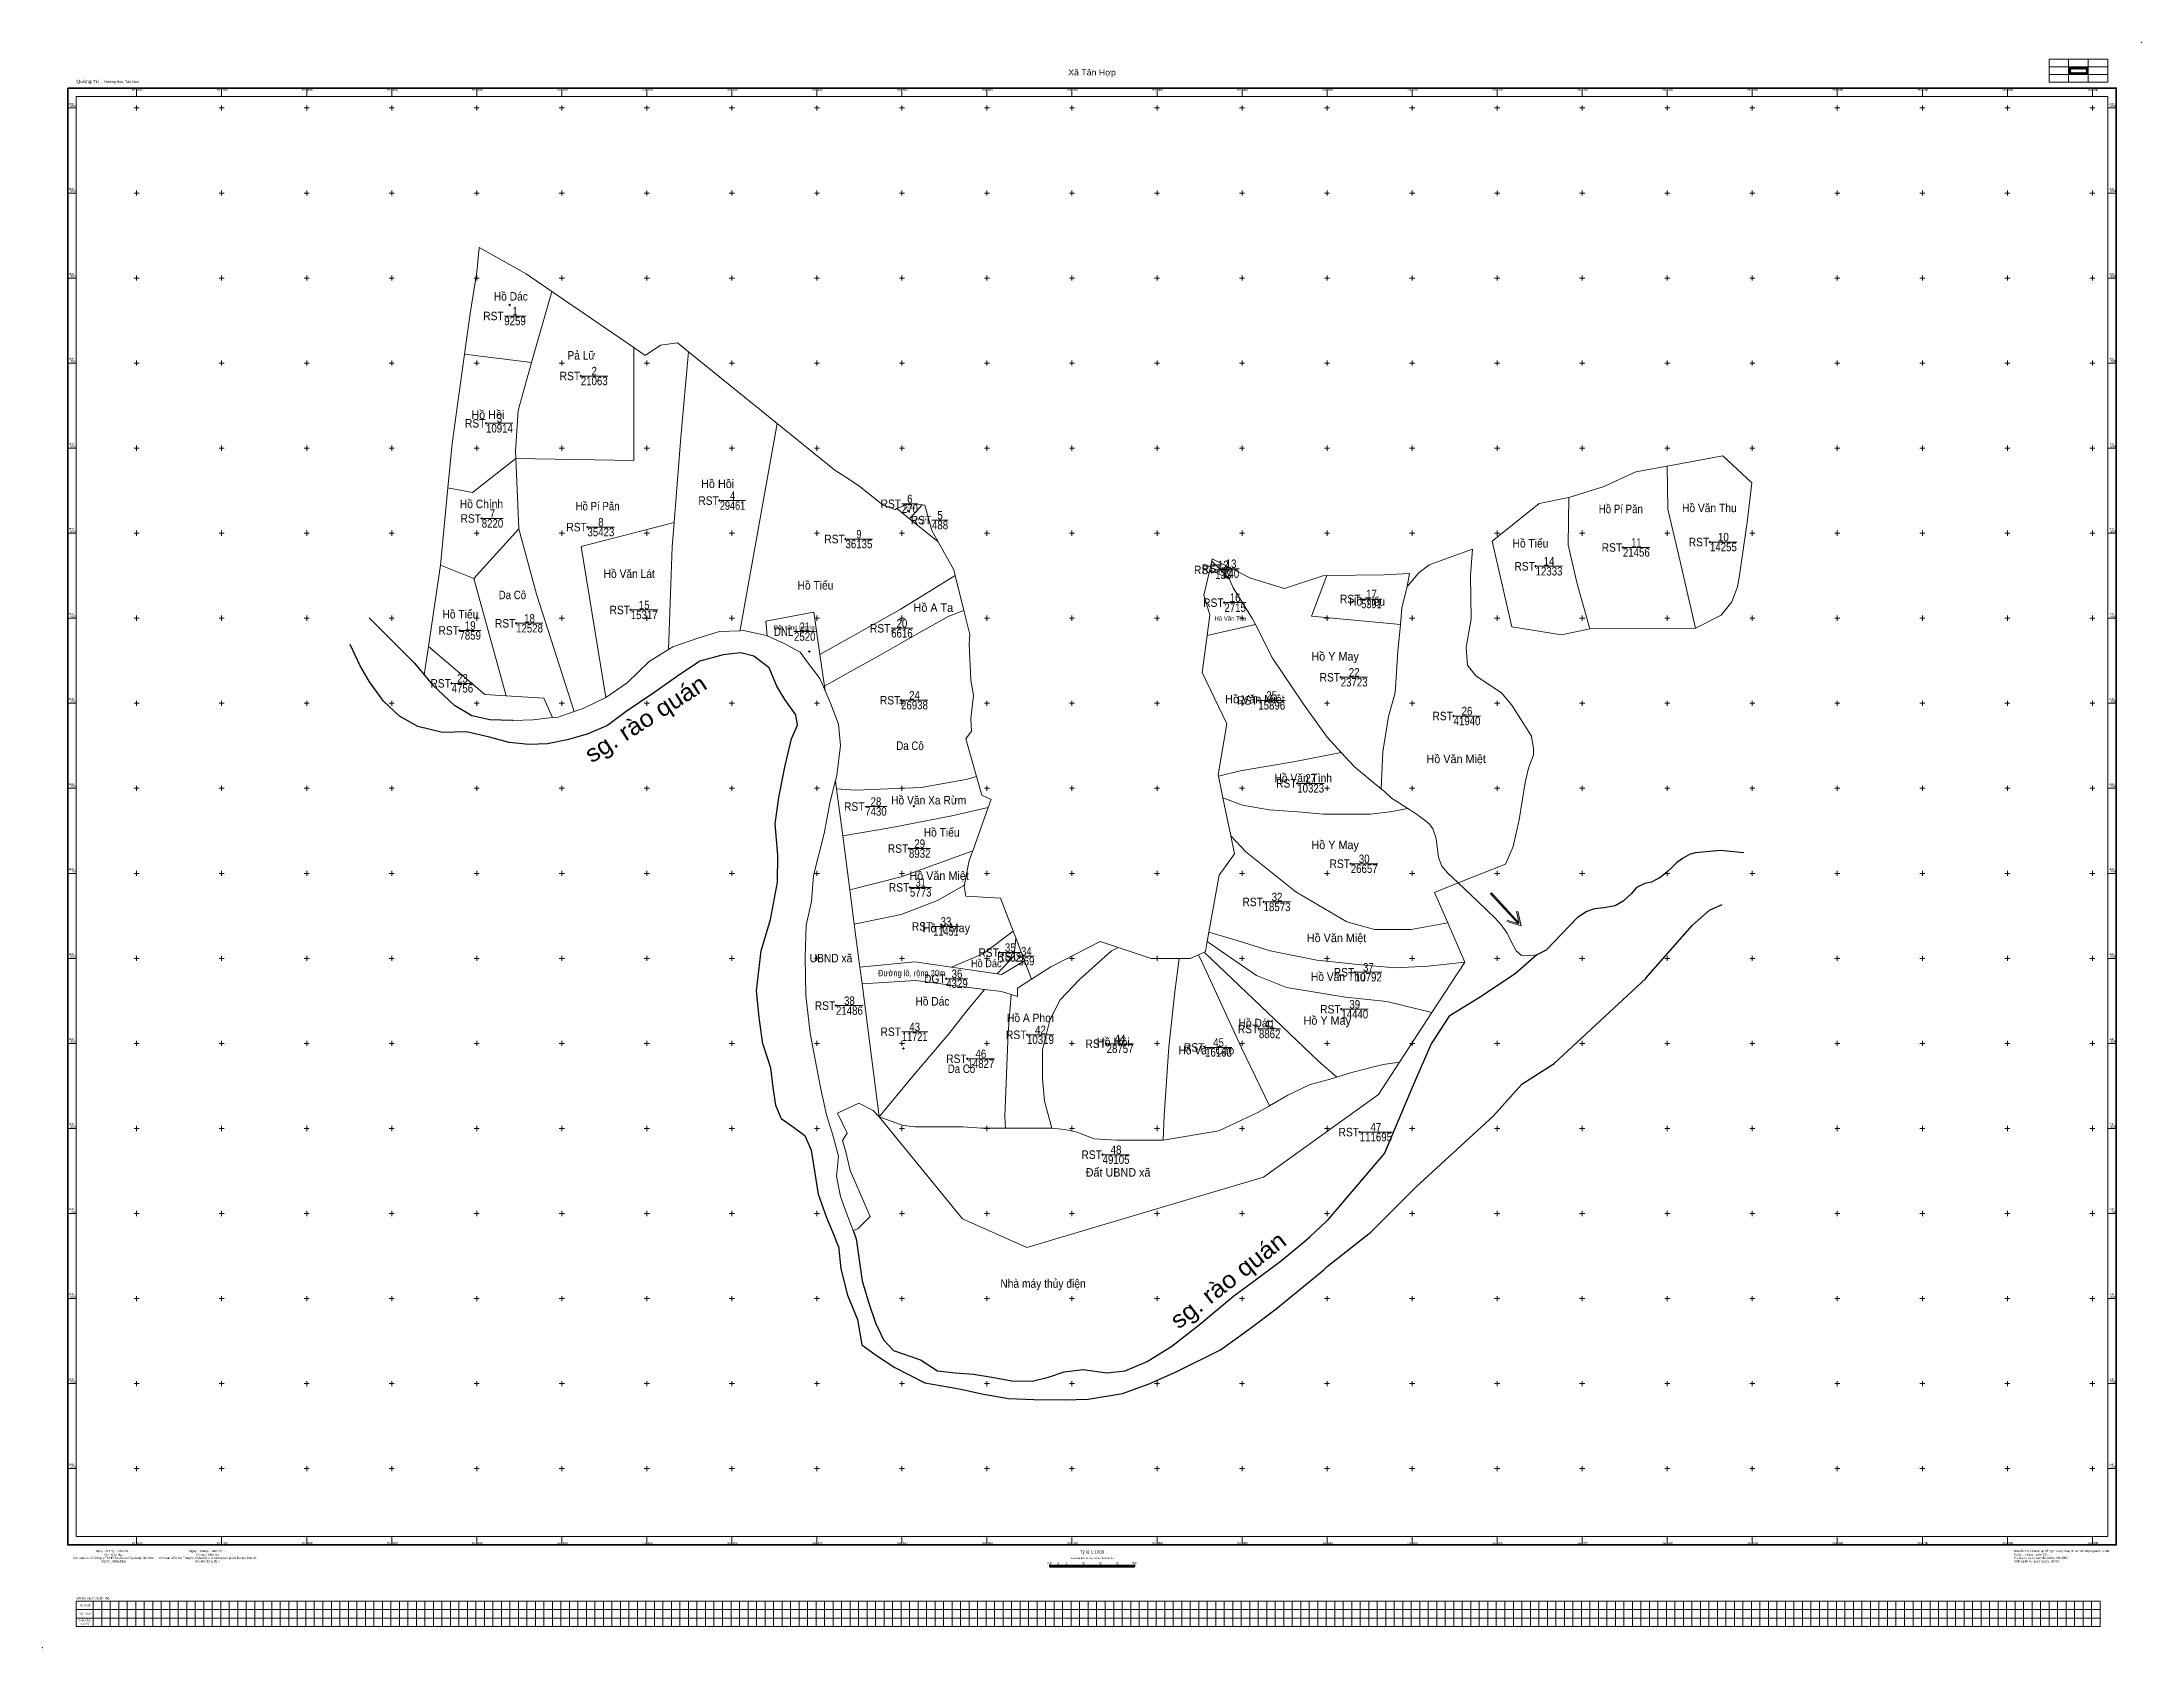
# Model space of a CAD drawing. Header units: metres. Extents: x 552489 to 554958, y 1840189 to 1842078.
import ezdxf
from ezdxf.enums import TextEntityAlignment as Align

# ---------------------------------------------------------------- set-up
doc = ezdxf.new("R2010")
doc.units = ezdxf.units.M
doc.header["$PDMODE"] = 32
doc.header["$PDSIZE"] = 0.5
for name, color, linetype, lineweight in [('11', 7, 'Continuous', 13), ('13', 7, 'Continuous', 13), ('23', 7, 'Continuous', 13), ('31', 7, 'Continuous', 13), ('34', 7, 'Continuous', 13), ('35', 7, 'Continuous', 13), ('6', 7, 'Continuous', 13), ('63', 7, 'Continuous', 13)]:
    doc.layers.add(name, color=color, linetype=linetype, lineweight=lineweight)
doc.layers.add('14', color=7, linetype='Continuous')
doc.layers.add('17', color=7, linetype='Continuous')

msp = doc.modelspace()

# ---------------------------------------------------------------- hatches: boundary and pattern name
at = {"layer": '11'}
for points in [[(553038.93, 1841768.33, 1), (553038.63, 1841768.33, 1)], [(553122.51, 1841684.8, 1), (553122.21, 1841684.8, 1)], [(553011.17, 1841629.18, 1), (553010.87, 1841629.18, 1)], [(553285.61, 1841538.31, 1), (553285.31, 1841538.31, 1)], [(553006, 1841517.28, 1), (553005.7, 1841517.28, 1)], [(553507.49, 1841525.94, 1), (553507.19, 1841525.94, 1)], [(553524.24, 1841511.53, 1), (553523.94, 1841511.53, 1)], [(553130.36, 1841507.12, 1), (553130.06, 1841507.12, 1)], [(553433.74, 1841493.08, 1), (553433.44, 1841493.08, 1)], [(554450.31, 1841489.56, 1), (554450.01, 1841489.56, 1)], [(554347.93, 1841483.17, 1), (554347.63, 1841483.17, 1)], [(553868.51, 1841456.82, 1), (553868.21, 1841456.82, 1)], [(553877.74, 1841458.25, 1), (553877.44, 1841458.25, 1)], [(554245.29, 1841461.06, 1), (554244.99, 1841461.06, 1)], [(553879.27, 1841418.29, 1), (553878.97, 1841418.29, 1)], [(554040.16, 1841422.59, 1), (554039.86, 1841422.59, 1)], [(553046.42, 1841394.04, 1), (553046.12, 1841394.04, 1)], [(553181.21, 1841409.71, 1), (553180.91, 1841409.71, 1)], [(552979.91, 1841385.6, 1), (552979.61, 1841385.6, 1)], [(553489.14, 1841385.16, 1), (553488.84, 1841385.16, 1)], [(553391.23, 1841360.82, 1), (553390.93, 1841360.82, 1)], [(552970.55, 1841323.37, 1), (552970.25, 1841323.37, 1)], [(554016.17, 1841330.56, 1), (554015.87, 1841330.56, 1)], [(553499.12, 1841303.56, 1), (553498.82, 1841303.56, 1)], [(553919.12, 1841303.34, 1), (553918.82, 1841303.34, 1)], [(554148.85, 1841284.98, 1), (554148.55, 1841284.98, 1)], [(553965.02, 1841205.83, 1), (553964.72, 1841205.83, 1)], [(553514.17, 1841179.09, 1), (553513.87, 1841179.09, 1)], [(553508.4, 1841129.14, 1), (553508.1, 1841129.14, 1)], [(554027.89, 1841111.28, 1), (554027.59, 1841111.28, 1)], [(553509.57, 1841083.47, 1), (553509.27, 1841083.47, 1)], [(553925.45, 1841066.39, 1), (553925.15, 1841066.39, 1)], [(553536.66, 1841037.58, 1), (553536.36, 1841037.58, 1)], [(553614.94, 1841006.91, 1), (553614.64, 1841006.91, 1)], [(553637.04, 1841002.58, 1), (553636.74, 1841002.58, 1)], [(553552.34, 1840976.08, 1), (553552.04, 1840976.08, 1)], [(554032.85, 1840983.63, 1), (554032.55, 1840983.63, 1)], [(553422.51, 1840944.48, 1), (553422.21, 1840944.48, 1)], [(554016.85, 1840940.25, 1), (554016.55, 1840940.25, 1)], [(553501.84, 1840893.93, 1), (553501.54, 1840893.93, 1)], [(553647.37, 1840910.17, 1), (553647.07, 1840910.17, 1)], [(553740.78, 1840899.6, 1), (553740.48, 1840899.6, 1)], [(553856.67, 1840895.3, 1), (553856.37, 1840895.3, 1)], [(553919.98, 1840916.98, 1), (553919.68, 1840916.98, 1)], [(553577.09, 1840881.96, 1), (553576.79, 1840881.96, 1)], [(554038.5, 1840795.74, 1), (554038.2, 1840795.74, 1)], [(553736.1, 1840769.17, 1), (553735.8, 1840769.17, 1)]]:
    msp.add_hatch(color=256, dxfattribs=at).paths.add_polyline_path(points)
at = {"layer": '63'}
for points in [[(553673.52, 1840285.35), (553675.52, 1840285.35), (553675.52, 1840284.35), (553673.52, 1840284.35)], [(553673.52, 1840285.35), (553675.52, 1840285.35), (553675.52, 1840284.35), (553673.52, 1840284.35)], [(553677.52, 1840285.35), (553679.52, 1840285.35), (553679.52, 1840284.35), (553677.52, 1840284.35)], [(553681.52, 1840285.35), (553683.52, 1840285.35), (553683.52, 1840284.35), (553681.52, 1840284.35)], [(553685.52, 1840285.35), (553687.52, 1840285.35), (553687.52, 1840284.35), (553685.52, 1840284.35)], [(553689.52, 1840285.35), (553691.52, 1840285.35), (553691.52, 1840284.35), (553689.52, 1840284.35)]]:
    msp.add_hatch(color=256, dxfattribs=at).paths.add_polyline_path(points)

# ---------------------------------------------------------------- linework, layer by layer
at = {"layer": '11'}
for p, q in [((553038.16, 1841768.33), (553037.53, 1841768.33)), ((553038.78, 1841769.58), (553038.78, 1841768.96)), ((553038.78, 1841767.7), (553038.78, 1841767.08)), ((553040.03, 1841768.33), (553039.4, 1841768.33)), ((553121.74, 1841684.8), (553121.11, 1841684.8)), ((553122.36, 1841686.05), (553122.36, 1841685.42)), ((553122.36, 1841684.18), (553122.36, 1841683.55)), ((553123.61, 1841684.8), (553122.98, 1841684.8)), ((553010.4, 1841629.18), (553009.77, 1841629.18)), ((553011.02, 1841630.43), (553011.02, 1841629.8)), ((553011.02, 1841628.56), (553011.02, 1841627.93)), ((553012.27, 1841629.18), (553011.64, 1841629.18)), ((553284.84, 1841538.31), (553284.21, 1841538.31)), ((553285.46, 1841539.56), (553285.46, 1841538.94)), ((553285.46, 1841537.68), (553285.46, 1841537.06)), ((553286.71, 1841538.31), (553286.08, 1841538.31)), ((553005.22, 1841517.28), (553004.6, 1841517.28)), ((553005.85, 1841518.53), (553005.85, 1841517.9)), ((553005.85, 1841516.66), (553005.85, 1841516.03)), ((553007.1, 1841517.28), (553006.48, 1841517.28)), ((553506.72, 1841525.94), (553506.09, 1841525.94)), ((553507.34, 1841527.19), (553507.34, 1841526.56)), ((553507.34, 1841525.32), (553507.34, 1841524.69)), ((553508.59, 1841525.94), (553507.96, 1841525.94)), ((553523.46, 1841511.53), (553522.84, 1841511.53)), ((553524.09, 1841512.78), (553524.09, 1841512.16)), ((553525.34, 1841511.53), (553524.72, 1841511.53)), ((553129.58, 1841507.12), (553128.96, 1841507.12)), ((553130.21, 1841508.37), (553130.21, 1841507.74)), ((553130.21, 1841506.5), (553130.21, 1841505.87)), ((553131.46, 1841507.12), (553130.84, 1841507.12)), ((553432.96, 1841493.08), (553432.34, 1841493.08)), ((553433.59, 1841494.33), (553433.59, 1841493.7)), ((553433.59, 1841492.46), (553433.59, 1841491.83)), ((553434.84, 1841493.08), (553434.22, 1841493.08)), ((553524.09, 1841510.9), (553524.09, 1841510.28)), ((554449.54, 1841489.56), (554448.91, 1841489.56)), ((554450.16, 1841490.81), (554450.16, 1841490.18)), ((554450.16, 1841488.94), (554450.16, 1841488.31)), ((554451.41, 1841489.56), (554450.78, 1841489.56)), ((554245.14, 1841462.31), (554245.14, 1841461.68)), ((554347.16, 1841483.17), (554346.53, 1841483.17)), ((554347.78, 1841484.42), (554347.78, 1841483.8)), ((554347.78, 1841482.54), (554347.78, 1841481.92)), ((554349.03, 1841483.17), (554348.4, 1841483.17)), ((553867.74, 1841456.82), (553867.11, 1841456.82)), ((553868.36, 1841458.07), (553868.36, 1841457.44)), ((553868.36, 1841456.2), (553868.36, 1841455.57)), ((553869.61, 1841456.82), (553868.98, 1841456.82)), ((553876.96, 1841458.25), (553876.34, 1841458.25)), ((553877.59, 1841459.5), (553877.59, 1841458.88)), ((553877.59, 1841457.62), (553877.59, 1841457)), ((553878.84, 1841458.25), (553878.22, 1841458.25)), ((554244.52, 1841461.06), (554243.89, 1841461.06)), ((554245.14, 1841460.44), (554245.14, 1841459.81)), ((554246.39, 1841461.06), (554245.76, 1841461.06)), ((553878.5, 1841418.29), (553877.87, 1841418.29)), ((553879.12, 1841419.54), (553879.12, 1841418.92)), ((553879.12, 1841417.66), (553879.12, 1841417.04)), ((553880.37, 1841418.29), (553879.74, 1841418.29)), ((554039.38, 1841422.59), (554038.76, 1841422.59)), ((554040.01, 1841423.84), (554040.01, 1841423.22)), ((554040.01, 1841421.96), (554040.01, 1841421.34)), ((554041.26, 1841422.59), (554040.64, 1841422.59)), ((553045.64, 1841394.04), (553045.02, 1841394.04)), ((553046.27, 1841395.29), (553046.27, 1841394.66)), ((553046.27, 1841393.42), (553046.27, 1841392.79)), ((553047.52, 1841394.04), (553046.9, 1841394.04)), ((553180.44, 1841409.71), (553179.81, 1841409.71)), ((553181.06, 1841410.96), (553181.06, 1841410.34)), ((553181.06, 1841409.08), (553181.06, 1841408.46)), ((553182.31, 1841409.71), (553181.69, 1841409.71)), ((552979.14, 1841385.6), (552978.51, 1841385.6)), ((552979.76, 1841386.85), (552979.76, 1841386.22)), ((552979.76, 1841384.98), (552979.76, 1841384.35)), ((552981.01, 1841385.6), (552980.38, 1841385.6)), ((553488.36, 1841385.16), (553487.74, 1841385.16)), ((553488.99, 1841386.41), (553488.99, 1841385.78)), ((553488.99, 1841384.54), (553488.99, 1841383.91)), ((553490.24, 1841385.16), (553489.62, 1841385.16)), ((553390.45, 1841360.82), (553389.83, 1841360.82)), ((553391.08, 1841362.07), (553391.08, 1841361.44)), ((553391.08, 1841360.2), (553391.08, 1841359.57)), ((553392.33, 1841360.82), (553391.7, 1841360.82)), ((552969.78, 1841323.37), (552969.15, 1841323.37)), ((552970.4, 1841324.62), (552970.4, 1841324)), ((552970.4, 1841322.74), (552970.4, 1841322.12)), ((552971.65, 1841323.37), (552971.02, 1841323.37)), ((554015.4, 1841330.56), (554014.77, 1841330.56)), ((554016.02, 1841331.81), (554016.02, 1841331.18)), ((554016.02, 1841329.94), (554016.02, 1841329.31)), ((554017.27, 1841330.56), (554016.64, 1841330.56)), ((553498.34, 1841303.56), (553497.72, 1841303.56)), ((553498.97, 1841304.81), (553498.97, 1841304.18)), ((553498.97, 1841302.94), (553498.97, 1841302.31)), ((553500.22, 1841303.56), (553499.6, 1841303.56)), ((553918.34, 1841303.34), (553917.72, 1841303.34)), ((553918.97, 1841304.59), (553918.97, 1841303.96)), ((553918.97, 1841302.72), (553918.97, 1841302.09)), ((553920.22, 1841303.34), (553919.6, 1841303.34)), ((554148.07, 1841284.98), (554147.45, 1841284.98)), ((554148.7, 1841286.23), (554148.7, 1841285.6)), ((554148.7, 1841284.36), (554148.7, 1841283.73)), ((554149.95, 1841284.98), (554149.32, 1841284.98)), ((553964.24, 1841205.83), (553963.62, 1841205.83)), ((553964.87, 1841207.08), (553964.87, 1841206.46)), ((553964.87, 1841205.2), (553964.87, 1841204.58)), ((553966.12, 1841205.83), (553965.5, 1841205.83)), ((553513.4, 1841179.09), (553512.77, 1841179.09)), ((553514.02, 1841180.34), (553514.02, 1841179.72)), ((553514.02, 1841178.46), (553514.02, 1841177.84)), ((553515.27, 1841179.09), (553514.64, 1841179.09)), ((553507.62, 1841129.14), (553507, 1841129.14)), ((553508.25, 1841130.39), (553508.25, 1841129.76)), ((553508.25, 1841128.52), (553508.25, 1841127.89)), ((553509.5, 1841129.14), (553508.88, 1841129.14)), ((554027.12, 1841111.28), (554026.49, 1841111.28)), ((554027.74, 1841112.53), (554027.74, 1841111.9)), ((554027.74, 1841110.66), (554027.74, 1841110.03)), ((554028.99, 1841111.28), (554028.36, 1841111.28)), ((553508.8, 1841083.47), (553508.17, 1841083.47)), ((553509.42, 1841084.72), (553509.42, 1841084.1)), ((553509.42, 1841082.84), (553509.42, 1841082.22)), ((553510.67, 1841083.47), (553510.05, 1841083.47)), ((553925.3, 1841067.64), (553925.3, 1841067.02)), ((553924.68, 1841066.39), (553924.05, 1841066.39)), ((553925.3, 1841065.76), (553925.3, 1841065.14)), ((553926.55, 1841066.39), (553925.93, 1841066.39)), ((553535.88, 1841037.58), (553535.26, 1841037.58)), ((553536.51, 1841038.83), (553536.51, 1841038.2)), ((553536.51, 1841036.96), (553536.51, 1841036.33)), ((553537.76, 1841037.58), (553537.14, 1841037.58)), ((553614.16, 1841006.91), (553613.54, 1841006.91)), ((553614.79, 1841008.16), (553614.79, 1841007.54)), ((553614.79, 1841006.28), (553614.79, 1841005.66)), ((553616.04, 1841006.91), (553615.42, 1841006.91)), ((553636.26, 1841002.58), (553635.64, 1841002.58)), ((553636.89, 1841003.83), (553636.89, 1841003.2)), ((553636.89, 1841001.96), (553636.89, 1841001.33)), ((553638.14, 1841002.58), (553637.52, 1841002.58)), ((553551.56, 1840976.08), (553550.94, 1840976.08)), ((553552.19, 1840977.33), (553552.19, 1840976.7)), ((553552.19, 1840975.46), (553552.19, 1840974.83)), ((553553.44, 1840976.08), (553552.81, 1840976.08)), ((554032.07, 1840983.63), (554031.45, 1840983.63)), ((554032.7, 1840984.88), (554032.7, 1840984.26)), ((554032.7, 1840983), (554032.7, 1840982.38)), ((554033.95, 1840983.63), (554033.32, 1840983.63)), ((553421.74, 1840944.48), (553421.11, 1840944.48)), ((553422.36, 1840945.73), (553422.36, 1840945.1)), ((553422.36, 1840943.86), (553422.36, 1840943.23)), ((553423.61, 1840944.48), (553422.98, 1840944.48)), ((554016.07, 1840940.25), (554015.45, 1840940.25)), ((554016.7, 1840941.5), (554016.7, 1840940.88)), ((554016.7, 1840939.62), (554016.7, 1840939)), ((554017.95, 1840940.25), (554017.32, 1840940.25)), ((553501.06, 1840893.93), (553500.44, 1840893.93)), ((553501.69, 1840895.18), (553501.69, 1840894.56)), ((553502.94, 1840893.93), (553502.31, 1840893.93)), ((553646.6, 1840910.17), (553645.97, 1840910.17)), ((553647.22, 1840911.42), (553647.22, 1840910.8)), ((553647.22, 1840909.54), (553647.22, 1840908.92)), ((553648.47, 1840910.17), (553647.84, 1840910.17)), ((553740, 1840899.6), (553739.38, 1840899.6)), ((553740.63, 1840900.85), (553740.63, 1840900.22)), ((553740.63, 1840898.98), (553740.63, 1840898.35)), ((553741.88, 1840899.6), (553741.26, 1840899.6)), ((553855.9, 1840895.3), (553855.27, 1840895.3)), ((553856.52, 1840896.55), (553856.52, 1840895.92)), ((553856.52, 1840894.68), (553856.52, 1840894.05)), ((553857.77, 1840895.3), (553857.14, 1840895.3)), ((553919.2, 1840916.98), (553918.58, 1840916.98)), ((553919.83, 1840918.23), (553919.83, 1840917.6)), ((553919.83, 1840916.36), (553919.83, 1840915.73)), ((553921.08, 1840916.98), (553920.45, 1840916.98)), ((553501.69, 1840893.3), (553501.69, 1840892.68)), ((553576.31, 1840881.96), (553575.69, 1840881.96)), ((553576.94, 1840883.21), (553576.94, 1840882.58)), ((553576.94, 1840881.34), (553576.94, 1840880.71)), ((553578.19, 1840881.96), (553577.56, 1840881.96)), ((554037.72, 1840795.74), (554037.1, 1840795.74)), ((554038.35, 1840796.99), (554038.35, 1840796.36)), ((554038.35, 1840795.12), (554038.35, 1840794.49)), ((554039.6, 1840795.74), (554038.98, 1840795.74)), ((553735.32, 1840769.17), (553734.7, 1840769.17)), ((553735.95, 1840770.42), (553735.95, 1840769.8)), ((553735.95, 1840768.54), (553735.95, 1840767.92)), ((553737.2, 1840769.17), (553736.57, 1840769.17))]:
    msp.add_line(p, q, dxfattribs=at)
for points in [[(553038.78, 1841768.96), (553038.16, 1841768.33), (553038.78, 1841767.7), (553039.4, 1841768.33)], [(553122.36, 1841685.42), (553121.74, 1841684.8), (553122.36, 1841684.18), (553122.98, 1841684.8)], [(553011.02, 1841629.8), (553010.4, 1841629.18), (553011.02, 1841628.56), (553011.64, 1841629.18)], [(553285.46, 1841538.94), (553284.84, 1841538.31), (553285.46, 1841537.68), (553286.08, 1841538.31)], [(553005.85, 1841517.9), (553005.22, 1841517.28), (553005.85, 1841516.66), (553006.48, 1841517.28)], [(553507.34, 1841526.56), (553506.72, 1841525.94), (553507.34, 1841525.32), (553507.96, 1841525.94)], [(553524.09, 1841512.16), (553523.46, 1841511.53), (553524.09, 1841510.9), (553524.72, 1841511.53)], [(553130.21, 1841507.74), (553129.58, 1841507.12), (553130.21, 1841506.5), (553130.84, 1841507.12)], [(553433.59, 1841493.7), (553432.96, 1841493.08), (553433.59, 1841492.46), (553434.22, 1841493.08)], [(554450.16, 1841490.18), (554449.54, 1841489.56), (554450.16, 1841488.94), (554450.78, 1841489.56)], [(554347.78, 1841483.8), (554347.16, 1841483.17), (554347.78, 1841482.54), (554348.4, 1841483.17)], [(553868.36, 1841457.44), (553867.74, 1841456.82), (553868.36, 1841456.2), (553868.98, 1841456.82)], [(553877.59, 1841458.88), (553876.96, 1841458.25), (553877.59, 1841457.62), (553878.22, 1841458.25)], [(554245.14, 1841461.68), (554244.52, 1841461.06), (554245.14, 1841460.44), (554245.76, 1841461.06)], [(553879.12, 1841418.92), (553878.5, 1841418.29), (553879.12, 1841417.66), (553879.74, 1841418.29)], [(554040.01, 1841423.22), (554039.38, 1841422.59), (554040.01, 1841421.96), (554040.64, 1841422.59)], [(553046.27, 1841394.66), (553045.64, 1841394.04), (553046.27, 1841393.42), (553046.9, 1841394.04)], [(553181.06, 1841410.34), (553180.44, 1841409.71), (553181.06, 1841409.08), (553181.69, 1841409.71)], [(552979.76, 1841386.22), (552979.14, 1841385.6), (552979.76, 1841384.98), (552980.38, 1841385.6)], [(553488.99, 1841385.78), (553488.36, 1841385.16), (553488.99, 1841384.54), (553489.62, 1841385.16)], [(553391.08, 1841361.44), (553390.45, 1841360.82), (553391.08, 1841360.2), (553391.7, 1841360.82)], [(552970.4, 1841324), (552969.78, 1841323.37), (552970.4, 1841322.74), (552971.02, 1841323.37)], [(554016.02, 1841331.18), (554015.4, 1841330.56), (554016.02, 1841329.94), (554016.64, 1841330.56)], [(553498.97, 1841304.18), (553498.34, 1841303.56), (553498.97, 1841302.94), (553499.6, 1841303.56)], [(553918.97, 1841303.96), (553918.34, 1841303.34), (553918.97, 1841302.72), (553919.6, 1841303.34)], [(554148.7, 1841285.6), (554148.07, 1841284.98), (554148.7, 1841284.36), (554149.32, 1841284.98)], [(553964.87, 1841206.46), (553964.24, 1841205.83), (553964.87, 1841205.2), (553965.5, 1841205.83)], [(553514.02, 1841179.72), (553513.4, 1841179.09), (553514.02, 1841178.46), (553514.64, 1841179.09)], [(553508.25, 1841129.76), (553507.62, 1841129.14), (553508.25, 1841128.52), (553508.88, 1841129.14)], [(554027.74, 1841111.9), (554027.12, 1841111.28), (554027.74, 1841110.66), (554028.36, 1841111.28)], [(553509.42, 1841084.1), (553508.8, 1841083.47), (553509.42, 1841082.84), (553510.05, 1841083.47)], [(553925.3, 1841067.02), (553924.68, 1841066.39), (553925.3, 1841065.76), (553925.93, 1841066.39)], [(553536.51, 1841038.2), (553535.88, 1841037.58), (553536.51, 1841036.96), (553537.14, 1841037.58)], [(553614.79, 1841007.54), (553614.16, 1841006.91), (553614.79, 1841006.28), (553615.42, 1841006.91)], [(553636.89, 1841003.2), (553636.26, 1841002.58), (553636.89, 1841001.96), (553637.52, 1841002.58)], [(553552.19, 1840976.7), (553551.56, 1840976.08), (553552.19, 1840975.46), (553552.81, 1840976.08)], [(554032.7, 1840984.26), (554032.07, 1840983.63), (554032.7, 1840983), (554033.32, 1840983.63)], [(553422.36, 1840945.1), (553421.74, 1840944.48), (553422.36, 1840943.86), (553422.98, 1840944.48)], [(554016.7, 1840940.88), (554016.07, 1840940.25), (554016.7, 1840939.62), (554017.32, 1840940.25)], [(553501.69, 1840894.56), (553501.06, 1840893.93), (553501.69, 1840893.3), (553502.31, 1840893.93)], [(553647.22, 1840910.8), (553646.6, 1840910.17), (553647.22, 1840909.54), (553647.84, 1840910.17)], [(553740.63, 1840900.22), (553740, 1840899.6), (553740.63, 1840898.98), (553741.26, 1840899.6)], [(553856.52, 1840895.92), (553855.9, 1840895.3), (553856.52, 1840894.68), (553857.14, 1840895.3)], [(553919.83, 1840917.6), (553919.2, 1840916.98), (553919.83, 1840916.36), (553920.45, 1840916.98)], [(553576.94, 1840882.58), (553576.31, 1840881.96), (553576.94, 1840881.34), (553577.56, 1840881.96)], [(554038.35, 1840796.36), (554037.72, 1840795.74), (554038.35, 1840795.12), (554038.98, 1840795.74)], [(553735.95, 1840769.8), (553735.32, 1840769.17), (553735.95, 1840768.54), (553736.57, 1840769.17)]]:
    msp.add_lwpolyline(points, close=True, dxfattribs=at)
for centre in [(553038.78, 1841768.33), (553122.36, 1841684.8), (553011.02, 1841629.18), (553285.46, 1841538.31), (553005.85, 1841517.28), (553507.34, 1841525.94), (553524.09, 1841511.53), (553130.21, 1841507.12), (553433.59, 1841493.08), (554450.16, 1841489.56), (554347.78, 1841483.17), (553868.36, 1841456.82), (553877.59, 1841458.25), (554245.14, 1841461.06), (553879.12, 1841418.29), (554040.01, 1841422.59), (553046.27, 1841394.04), (553181.06, 1841409.71), (552979.76, 1841385.6), (553488.99, 1841385.16), (553391.08, 1841360.82), (552970.4, 1841323.37), (554016.02, 1841330.56), (553498.97, 1841303.56), (553918.97, 1841303.34), (554148.7, 1841284.98), (553964.87, 1841205.83), (553514.02, 1841179.09), (553508.25, 1841129.14), (554027.74, 1841111.28), (553509.42, 1841083.47), (553925.3, 1841066.39), (553536.51, 1841037.58), (553614.79, 1841006.91), (553636.89, 1841002.58), (553552.19, 1840976.08), (554032.7, 1840983.63), (553422.36, 1840944.48), (554016.7, 1840940.25), (553501.69, 1840893.93), (553647.22, 1840910.17), (553740.63, 1840899.6), (553856.52, 1840895.3), (553919.83, 1840916.98), (553576.94, 1840881.96), (554038.35, 1840795.74), (553735.95, 1840769.17)]:
    msp.add_circle(centre, 0.15, dxfattribs=at)
at = {"layer": '13'}
for p, q in [((553032.49, 1841755.36), (553057.58, 1841755.36)), ((553122.36, 1841684.8), (553153.96, 1841684.8)), ((553011.02, 1841629.18), (553042.43, 1841629.18)), ((553285.46, 1841538.31), (553316.1, 1841538.31)), ((553005.85, 1841517.28), (553031.14, 1841517.28)), ((553499.81, 1841534.58), (553518.79, 1841534.58)), ((553535.31, 1841515.36), (553554.29, 1841515.36)), ((553130.21, 1841507.12), (553161.81, 1841507.12)), ((553433.59, 1841493.08), (553465.3, 1841493.08)), ((554450.16, 1841489.56), (554481.87, 1841489.56)), ((554347.78, 1841483.17), (554379.55, 1841483.17)), ((553868.36, 1841456.82), (553887.33, 1841456.82)), ((553877.59, 1841458.25), (553896.56, 1841458.25)), ((554245.14, 1841461.06), (554276.74, 1841461.06)), ((553879.12, 1841418.29), (553904.52, 1841418.29)), ((554040.01, 1841422.59), (554064.33, 1841422.59)), ((553046.27, 1841394.04), (553077.87, 1841394.04)), ((553181.06, 1841409.71), (553212.85, 1841409.71)), ((553487.26, 1841388.12), (553512.72, 1841388.12)), ((552979.76, 1841385.6), (553004.85, 1841385.6)), ((553373.07, 1841384.28), (553398.35, 1841384.28)), ((552970.4, 1841323.37), (552995.86, 1841323.37)), ((554016.02, 1841330.56), (554047.62, 1841330.56)), ((553498.97, 1841303.56), (553530.57, 1841303.56)), ((553918.97, 1841303.34), (553950.74, 1841303.34)), ((554148.7, 1841284.98), (554180.3, 1841284.98)), ((553964.87, 1841205.83), (553996.47, 1841205.83)), ((553456.78, 1841178.6), (553482.06, 1841178.6)), ((553508.25, 1841129.14), (553533.54, 1841129.14)), ((554027.74, 1841111.28), (554059.53, 1841111.28)), ((553509.42, 1841083.47), (553534.71, 1841083.47)), ((553925.3, 1841066.39), (553956.9, 1841066.39)), ((553536.51, 1841037.58), (553567.15, 1841037.58)), ((553614.79, 1841006.91), (553640.08, 1841006.91)), ((553636.89, 1841002.58), (553655.67, 1841002.58)), ((553552.19, 1840976.08), (553577.28, 1840976.08)), ((554032.7, 1840983.63), (554064.3, 1840983.63)), ((553422.36, 1840944.48), (553454.13, 1840944.48)), ((554016.7, 1840940.25), (554048.3, 1840940.25)), ((553499.72, 1840913.69), (553530.35, 1840913.69)), ((553647.22, 1840910.17), (553678.63, 1840910.17)), ((553740.63, 1840899.6), (553772.42, 1840899.6)), ((553856.52, 1840895.3), (553888.12, 1840895.3)), ((553919.83, 1840916.98), (553945.12, 1840916.98)), ((553576.94, 1840881.96), (553608.73, 1840881.96)), ((554038.35, 1840795.74), (554076.37, 1840795.74)), ((553735.95, 1840769.17), (553767.66, 1840769.17))]:
    msp.add_line(p, q, dxfattribs=at)
at = {"layer": '23'}
for p, q in [((553058, 1841805), (553002.93, 1841835.87)), ((553058, 1841805), (553088.15, 1841784.33)), ((552985.72, 1841710.43), (553064.58, 1841700.79)), ((553184.58, 1841718.2), (553184.85, 1841585.28)), ((553236, 1841724), (553249.17, 1841713.32)), ((553239.82, 1841612.76), (553249.17, 1841713.32)), ((553048.6, 1841644.12), (553064.58, 1841700.79)), ((553045.49, 1841596.37), (553048.6, 1841644.12)), ((553309.72, 1841386.23), (553353.17, 1841629)), ((553184.85, 1841585.28), (553045.89, 1841587.68)), ((554465.37, 1841590.94), (554499.33, 1841559.01)), ((554399.95, 1841578.91), (554400.77, 1841528.33)), ((554499.33, 1841559.01), (554493.9, 1841512.42)), ((553494.01, 1841528.83), (553509, 1841535)), ((553508.82, 1841516.88), (553523.84, 1841533.35)), ((553508.82, 1841516.88), (553542.51, 1841489.71)), ((553535, 1841503), (553527, 1841533)), ((554217.18, 1841389.81), (554194.24, 1841490.52)), ((553229.73, 1841483.96), (553225.57, 1841363.29)), ((553864.34, 1841467.14), (553885.23, 1841446.5)), ((553034.5, 1841308.76), (552996.74, 1841446.88)), ((553497.95, 1841410.19), (553562.72, 1841450.13)), ((553855, 1841427), (553861.92, 1841456.76)), ((553861.92, 1841456.76), (553885.23, 1841446.5)), ((553881.02, 1841461.81), (553882.51, 1841455.4)), ((553881.02, 1841461.81), (553910, 1841447)), ((553882.51, 1841455.4), (553885.23, 1841446.5)), ((553885.23, 1841446.5), (553885.79, 1841444.68)), ((553910, 1841447), (553950, 1841435)), ((553950, 1841435), (553995, 1841450)), ((553981.74, 1841402.54), (553999.87, 1841450.07)), ((554067, 1841451), (554096.78, 1841452.53)), ((554096.78, 1841452.53), (554094.34, 1841437.38)), ((553862, 1841404), (553855, 1841427)), ((554475.98, 1841419.46), (554463.37, 1841403.52)), ((553396.22, 1841407.07), (553339.79, 1841396.49)), ((553339.79, 1841396.49), (553341.6, 1841379.34)), ((553396.22, 1841407.07), (553403.52, 1841357.16)), ((553497.95, 1841410.19), (553403.52, 1841357.16)), ((553555.07, 1841402.52), (553572.97, 1841409.12)), ((553572.97, 1841409.12), (553580, 1841381)), ((553858.8, 1841379.83), (553862, 1841404)), ((553858.8, 1841379.83), (553915.9, 1841392.53)), ((554086.16, 1841392.65), (553981.74, 1841402.54)), ((554275.74, 1841380.31), (554217.18, 1841389.81)), ((554433.21, 1841388.19), (554308.97, 1841387.43)), ((554463.37, 1841403.52), (554433.21, 1841388.19)), ((552943.27, 1841366.87), (553009.39, 1841310.25)), ((553309.54, 1841385.24), (553309.72, 1841386.23)), ((553853, 1841336), (553858.8, 1841379.83)), ((554308.97, 1841387.43), (554275.74, 1841380.31)), ((553403.52, 1841357.16), (553408.93, 1841320.2)), ((553408.93, 1841320.2), (553409.75, 1841314.58)), ((553584, 1841309), (553581, 1841327)), ((553882, 1841276), (553853, 1841336)), ((553079.03, 1841306.12), (553089.09, 1841283.07)), ((553581, 1841282), (553584, 1841309)), ((553575, 1841258), (553582, 1841267)), ((553582, 1841267), (553581, 1841282)), ((553872, 1841216), (553882, 1841276)), ((553575, 1841258), (553587.66, 1841214.02)), ((553872.38, 1841214.15), (553897.85, 1841220.52)), ((554032.34, 1841225.38), (554055.28, 1841206.14)), ((553421.99, 1841209.11), (553423.25, 1841199.39)), ((553575.1, 1841210.43), (553587.66, 1841214.02)), ((553587.66, 1841214.02), (553594, 1841192)), ((553605, 1841187), (553594, 1841192)), ((553558.52, 1841167.59), (553601.58, 1841177.53)), ((553601.58, 1841177.53), (553605, 1841187)), ((553877.57, 1841188.75), (553900.46, 1841180.05)), ((554074, 1841172.21), (554095.11, 1841176.3)), ((553886.71, 1841144.01), (553904.37, 1841125.21)), ((553886.71, 1841144.01), (553891, 1841123)), ((553499.13, 1841095.73), (553583.2, 1841126.62)), ((553873, 1841098), (553891, 1841123)), ((553438.69, 1841080.75), (553499.13, 1841095.73)), ((553573, 1841085), (553579, 1841115)), ((554141.97, 1841100.35), (554154.26, 1841088.72)), ((554154.26, 1841088.72), (554209.7, 1841110.96)), ((553572.9, 1841085.59), (553573, 1841085)), ((553573, 1841085), (553575, 1841073)), ((553616, 1841071), (553575, 1841073)), ((554126.37, 1841077.53), (554154.26, 1841088.72)), ((554126.37, 1841077.53), (554141.83, 1841041.86)), ((553595.82, 1841005.9), (553630.8, 1841032.05)), ((553632.08, 1841002.88), (553633.8, 1841024.16)), ((553675, 1840990), (553733, 1841020)), ((553859.14, 1841020.01), (553916.87, 1840979.75)), ((553861.05, 1841030.76), (553895.23, 1841020.76)), ((554141.83, 1841041.86), (554161.9, 1840995.54)), ((553450.56, 1840989.56), (553515, 1840996)), ((553558.3, 1840989.63), (553595.82, 1841005.9)), ((553611.82, 1840981.76), (553632.08, 1841002.88)), ((553617, 1840981), (553644.05, 1840997.16)), ((553746.61, 1841008.78), (553754.31, 1841012.9)), ((553820.93, 1840960.55), (553826.07, 1841000)), ((553848.68, 1841004.3), (553855.25, 1841007.22)), ((553848.68, 1841004.3), (553853.98, 1840993.63)), ((553855.25, 1841007.22), (553946.86, 1840920.29)), ((553516, 1840974), (553453.1, 1840970.09)), ((553453.1, 1840970.09), (553473.43, 1840813.86)), ((553516, 1840974), (553597.03, 1840963.57)), ((553611.82, 1840981.76), (553617, 1840981)), ((553636, 1840965), (553652.3, 1840975.45)), ((553652.3, 1840975.45), (553675, 1840990)), ((553628.41, 1840957.4), (553636, 1840955)), ((553636, 1840955), (553636, 1840965)), ((554060.34, 1840840.06), (554084.97, 1840878.15)), ((553925.38, 1840742.68), (554060.34, 1840840.06)), ((553593.53, 1840800.34), (553621.74, 1840800.34)), ((553621.74, 1840800.34), (553676.16, 1840800.34)), ((553823.42, 1840712.46), (553925.38, 1840742.68)), ((553647.05, 1840660.19), (553823.42, 1840712.46))]:
    msp.add_line(p, q, dxfattribs=at)
for points in [[(552992.39, 1841758.3), (552999.91, 1841807.2), (553002.93, 1841835.87)], [(553064.58, 1841700.79), (553088.15, 1841784.33), (553184.58, 1841718.2), (553198, 1841709)], [(552957.31, 1841462.45), (552966.08, 1841553.36), (552971.09, 1841605.35), (552985.72, 1841710.43), (552992.39, 1841758.3)], [(553236, 1841724), (553216, 1841721), (553198, 1841709)], [(553249.17, 1841713.32), (553353.17, 1841629), (553421, 1841574)], [(553229.73, 1841483.96), (553231.98, 1841512.63), (553239.82, 1841612.76)], [(552966.08, 1841553.36), (552995.03, 1841547.94), (553045.89, 1841587.68)], [(553045.49, 1841596.37), (553045.89, 1841587.68), (553049.66, 1841505.01)], [(554362.93, 1841572.1), (554399.95, 1841578.91), (554465.37, 1841590.94)], [(553421, 1841574), (553434, 1841566), (553449, 1841556), (553478, 1841533), (553492, 1841528)], [(554284.44, 1841541.82), (554324.8, 1841554.45), (554362.93, 1841572.1)], [(554194.24, 1841490.52), (554249.24, 1841534.93), (554284.44, 1841541.82)], [(554284.44, 1841541.82), (554283.65, 1841486.4), (554293.94, 1841440.48), (554308.97, 1841387.43)], [(553151.91, 1841306.79), (553122.7, 1841484.14), (553231.98, 1841512.63)], [(553492, 1841528), (553494.01, 1841528.83), (553508.82, 1841516.88)], [(553509, 1841535), (553523.84, 1841533.35), (553527, 1841533)], [(554400.77, 1841528.33), (554415.01, 1841466.57), (554433.21, 1841388.19)], [(554484.61, 1841448.01), (554493.17, 1841507.37), (554493.9, 1841512.42)], [(553049.66, 1841505.01), (552996.74, 1841446.88), (552957.31, 1841462.45)], [(553114.65, 1841290.25), (553070.41, 1841428.19), (553049.66, 1841505.01)], [(553535, 1841503), (553542.51, 1841489.71), (553561, 1841457)], [(552938.34, 1841333.34), (552943.27, 1841366.87), (552957.31, 1841462.45)], [(553861.92, 1841456.76), (553864.34, 1841467.14), (553865, 1841470), (553881.02, 1841461.81)], [(554209.7, 1841110.96), (554218.67, 1841131.59), (554225.85, 1841163.09), (554233.03, 1841206.94), (554237.01, 1841223.68), (554242.59, 1841238.83), (554242.59, 1841246.81), (554240.2, 1841261.16), (554217.08, 1841297.83), (554205.13, 1841312.19), (554174.84, 1841332.12), (554165.28, 1841344.88), (554163.68, 1841365.61), (554169.26, 1841399.11), (554168.46, 1841450.14), (554171.15, 1841481.24), (554119.84, 1841462.9), (554107.89, 1841453.33), (554094.34, 1841437.38), (554087.96, 1841411.87)], [(553561, 1841457), (553562.72, 1841450.13), (553572.97, 1841409.12)], [(553885.79, 1841444.68), (553889.64, 1841435.75), (553912.45, 1841399.41)], [(553995, 1841450), (553999.87, 1841450.07), (554067, 1841451)], [(554484.61, 1841448.01), (554482.62, 1841436.72), (554475.98, 1841419.46)], [(553408.93, 1841320.2), (553439.53, 1841337.34), (553472.72, 1841355.79), (553519.43, 1841382.23), (553555.07, 1841402.52)], [(553912.45, 1841399.41), (553915.9, 1841392.53), (553935.69, 1841353.08)], [(554083.18, 1841360.83), (554086.16, 1841392.65), (554087.96, 1841411.87)], [(553581, 1841327), (553579, 1841370), (553580, 1841381)], [(553935.69, 1841353.08), (553972.11, 1841298.95), (553999.89, 1841260)], [(554083.18, 1841360.83), (554079.99, 1841312.19), (554072.02, 1841284.28), (554065.65, 1841242.81), (554063.53, 1841199.3)], [(553009.39, 1841310.25), (553034.5, 1841308.76), (553079.03, 1841306.12)], [(553897.85, 1841220.52), (553960.49, 1841230.96), (554016.72, 1841242.05)], [(553999.89, 1841260), (554016.72, 1841242.05), (554032.34, 1841225.38)], [(553872, 1841216), (553872.38, 1841214.15), (553877.57, 1841188.75), (553886.71, 1841144.01)], [(553423.25, 1841199.39), (553445.26, 1841197.99), (553522.61, 1841200.76), (553575.1, 1841210.43)], [(553423.25, 1841199.39), (553430.44, 1841144.15), (553438.69, 1841080.75), (553443.95, 1841040.33), (553450.56, 1840989.56), (553453.1, 1840970.09)], [(554055.28, 1841206.14), (554063.53, 1841199.3), (554067.88, 1841195.69)], [(554067.88, 1841195.69), (554075.67, 1841188.24), (554085.16, 1841182.7)], [(553430.44, 1841144.15), (553488.08, 1841153.77), (553558.52, 1841167.59)], [(553579, 1841115), (553583.2, 1841126.62), (553601.58, 1841177.53)], [(553900.46, 1841180.05), (553931.77, 1841174.82), (553965.7, 1841172.21), (553995.71, 1841169.6), (554050.51, 1841169.6), (554074, 1841172.21)], [(554085.16, 1841182.7), (554095.11, 1841176.3), (554097.08, 1841175.03)], [(554097.08, 1841175.03), (554105.04, 1841169.51), (554113.57, 1841163.2), (554120.37, 1841157.74), (554124.52, 1841152.18), (554128.43, 1841140.96), (554130.9, 1841118.51), (554134.89, 1841108.26), (554141.97, 1841100.35)], [(553904.37, 1841125.21), (553963.09, 1841078.21), (554023.11, 1841042.96), (554055.73, 1841033.82), (554098.79, 1841033.82), (554141.83, 1841041.86)], [(553859.14, 1841020.01), (553861.05, 1841030.76), (553873, 1841098)], [(553443.95, 1841040.33), (553499.13, 1841051.5), (553541.95, 1841068.09), (553572.9, 1841085.59)], [(553616, 1841071), (553630.8, 1841032.05), (553633.8, 1841024.16), (553644.05, 1840997.16), (553652.3, 1840975.45)], [(553733, 1841020), (553754.31, 1841012.9), (553793, 1841000), (553826.07, 1841000), (553839, 1841000), (553848.68, 1841004.3)], [(553855.25, 1841007.22), (553857, 1841008), (553859.14, 1841020.01)], [(553895.23, 1841020.76), (553933.07, 1841009.01), (553987.87, 1840997.91), (554043.98, 1840992.04), (554079.86, 1840988.77), (554119, 1840990.73), (554161.9, 1840995.54)], [(553515, 1840996), (553558.3, 1840989.63), (553611.82, 1840981.76)], [(553676.16, 1840800.34), (553667.57, 1840832.18), (553665.4, 1840858.18), (553665.4, 1840892.85), (553674.07, 1840927.52), (553685.98, 1840951.36), (553708.72, 1840975.2), (553746.61, 1841008.78)], [(553853.98, 1840993.63), (553899.48, 1840894.99), (553932.37, 1840826.74)], [(554084.97, 1840878.15), (554123.21, 1840936.5), (554161.9, 1840995.54)], [(554123.21, 1840936.5), (554070.34, 1840949.16), (554021.53, 1840954.45), (553952.15, 1840965.63), (553916.87, 1840979.75)], [(553597.03, 1840963.57), (553576.35, 1840938.25), (553555.06, 1840911.28), (553512.97, 1840861.6), (553473.43, 1840813.86), (553501.55, 1840803.46), (553515.58, 1840801.9), (553571.71, 1840801.9), (553593.53, 1840800.34)], [(553597.03, 1840963.57), (553617, 1840961), (553628.41, 1840957.4)], [(553621.74, 1840800.34), (553621.12, 1840814.3), (553624.82, 1840912.91), (553628.41, 1840957.4)], [(553820.93, 1840960.55), (553813.73, 1840895.7), (553808.58, 1840815.4), (553807.13, 1840786.3)], [(553946.86, 1840920.29), (553990.07, 1840878.97), (554011.33, 1840860.48)], [(554011.33, 1840860.48), (554028.52, 1840865.86), (554065.94, 1840875.22), (554084.97, 1840878.15)], [(553953.68, 1840839.34), (553980.19, 1840851.82), (554003.57, 1840858.06), (554011.33, 1840860.48)], [(553442.51, 1840679.85), (553448.12, 1840682.02), (553462.58, 1840696.41), (553439.32, 1840750.5), (553434.08, 1840772.67), (553430.29, 1840785.77), (553435.7, 1840794.53), (553424.08, 1840817.86), (553425.69, 1840818.64), (553449.46, 1840829.94), (553466.08, 1840821.26), (553473.43, 1840813.86)], [(553919.38, 1840819.06), (553932.37, 1840826.74), (553953.68, 1840839.34)], [(553473.43, 1840813.86), (553571.12, 1840693.86), (553647.05, 1840660.19)], [(553676.16, 1840800.34), (553691.76, 1840798.78), (553705.79, 1840795.66), (553726.06, 1840787.86), (553752.56, 1840786.3), (553807.13, 1840786.3), (553872.61, 1840797.22), (553919.38, 1840819.06)]]:
    msp.add_lwpolyline(points, dxfattribs=at)
at = {"layer": '31'}
for p, q in [((553340.64, 1841379.77), (553313.66, 1841385.41)), ((553380.24, 1841360.25), (553361.51, 1841370.32)), ((553403.36, 1841329.26), (553407.62, 1841319.47)), ((553407.62, 1841319.47), (553409.75, 1841314.58)), ((553409.75, 1841314.58), (553416.1, 1841300)), ((553066.32, 1841280.66), (553042.39, 1841279.9)), ((553421.99, 1841209.11), (553423.61, 1841215.23)), ((553415.5, 1841184.59), (553421.99, 1841209.11)), ((553437.17, 1840694), (553442.51, 1840679.85))]:
    msp.add_line(p, q, dxfattribs=at)
at = {"layer": '31', "lineweight": 25}
msp.add_line((553442.51, 1840679.85), (553446.2, 1840670.08), dxfattribs=at)
for points in [[(552873.44, 1841400.48), (552898.97, 1841374.84), (552926.67, 1841347.23)], [(553336.42, 1840899.12), (553332.16, 1840930.75), (553329.12, 1840961.86), (553334.5, 1841009.04), (553345.33, 1841045.72), (553353.79, 1841089.72), (553354.08, 1841121.46), (553350.97, 1841158.04), (553355.38, 1841189.06), (553362.72, 1841226.66), (553369.97, 1841258), (553377.03, 1841274.43), (553375.21, 1841286.24), (553362.4, 1841304.27), (553352.82, 1841320.17), (553343.78, 1841341.75), (553325.86, 1841355.18), (553310.51, 1841359.49), (553289.8, 1841356.82), (553262.44, 1841349.37), (553234.98, 1841330.94), (553208.32, 1841312.35), (553175.9, 1841290.38), (553153.57, 1841273.96), (553129.92, 1841263.53), (553106.51, 1841256.9), (553083.28, 1841252.26), (553061.42, 1841251.68), (553038.22, 1841253.82), (553014.82, 1841260.12), (552988.04, 1841266.3), (552959.91, 1841265.81), (552930.7, 1841272.77), (552909.03, 1841284.74), (552890.25, 1841302.38), (552873.92, 1841325.11), (552863.08, 1841344.14), (552851.07, 1841369.04)], [(552926.67, 1841347.23), (552938.34, 1841333.34), (552948.45, 1841321.31)], [(553042.39, 1841279.9), (553041.22, 1841279.86), (553015.3, 1841280.66), (552994.05, 1841285.23), (552973.78, 1841297.48), (552948.45, 1841321.31)], [(554490.1, 1841124.06), (554462.6, 1841127.01), (554432.67, 1841123.96), (554426.28, 1841122.21), (554418.1, 1841117.59), (554411.09, 1841112.71), (554405.43, 1841106.93), (554399.22, 1841100.9), (554391.85, 1841094.93), (554381.64, 1841089.7), (554373.53, 1841087.95), (554363.92, 1841083.26), (554357.46, 1841076.06), (554348.1, 1841067.39), (554338.79, 1841061.78), (554325.4, 1841059.45), (554314.54, 1841058.35), (554305.35, 1841055.04), (554294.38, 1841048.01), (554257.54, 1841009.77), (554246.59, 1841004.27)], [(554267.2, 1840876.5), (554374.74, 1840976.46), (554374.84, 1840976.67), (554429.62, 1841039.06), (554449.82, 1841056.65), (554464.4, 1841063.36)], [(554246.59, 1841004.27), (554221.03, 1840981.72), (554178.19, 1840953.28), (554143.36, 1840931.96), (554122.56, 1840899.59), (554099.93, 1840848.26), (554067.34, 1840770.95), (554000, 1840691.66), (553991.58, 1840683.55)], [(553336.42, 1840899.12), (553341.6, 1840883.46), (553345.62, 1840871.3)], [(553345.62, 1840871.3), (553348.29, 1840848.23), (553351.25, 1840827.29), (553357.91, 1840811.84), (553372.59, 1840801.72), (553385.82, 1840791.82), (553393.45, 1840774.66), (553397.09, 1840749.87), (553401.54, 1840722.57), (553411.45, 1840695.35)], [(553594.01, 1840487.89), (553625.4, 1840482.47), (553655.13, 1840481.44), (553690.68, 1840480.92), (553719.04, 1840481.69), (553759.29, 1840488.22), (553790.9, 1840499.79), (553823.26, 1840514.05), (553874.7, 1840539.81), (553909.76, 1840565.07), (553939.98, 1840588.1), (553995.99, 1840633.94), (554000, 1840637.67), (554051.45, 1840678.19), (554104.61, 1840731.19), (554195.53, 1840814.98), (554229.17, 1840851.95), (554267.2, 1840876.5)], [(553411.45, 1840695.35), (553420.28, 1840673.64), (553424.82, 1840662.49)], [(553973.92, 1840667.39), (553979.98, 1840672.94), (553991.58, 1840683.55)], [(553425.22, 1840661.5), (553428.26, 1840635.09), (553436, 1840603.97), (553447.77, 1840575.26), (553452.98, 1840545.69)], [(553446.2, 1840670.08), (553453.31, 1840620.88), (553461.17, 1840594.61), (553469.05, 1840571.6), (553478.31, 1840551.48), (553490.02, 1840538.81), (553521.89, 1840527.83), (553541.81, 1840515.15), (553562.69, 1840512.75), (553584.03, 1840510.93), (553605.69, 1840507.44), (553629.26, 1840503.12), (553653.18, 1840502.75), (553672.46, 1840507.75), (553690.86, 1840513.69), (553713.26, 1840516.42), (553741.07, 1840512.69), (553762.62, 1840514.94), (553788.27, 1840526.11), (553817.47, 1840544.07), (553849.44, 1840568.99), (553890.41, 1840603.39), (553912.16, 1840619.09), (553946.54, 1840644.67), (553973.92, 1840667.39)], [(553452.98, 1840545.69), (553470.16, 1840533.1), (553491.68, 1840518.9), (553527.07, 1840500.87), (553562.99, 1840494.65)], [(553562.99, 1840494.65), (553571.09, 1840492.89), (553594.01, 1840487.89)]]:
    msp.add_lwpolyline(points, dxfattribs=at)
at = {"layer": '31'}
for points in [[(553202.59, 1841348.91), (553225.57, 1841363.29), (553230.43, 1841366.33)], [(553285.47, 1841384.26), (553261.09, 1841377.01), (553230.43, 1841366.33)], [(553285.47, 1841384.26), (553309.54, 1841385.24), (553313.66, 1841385.41)], [(553340.64, 1841379.77), (553341.6, 1841379.34), (553361.51, 1841370.32)], [(553202.59, 1841348.91), (553176.76, 1841324.01), (553151.91, 1841306.79), (553125.02, 1841293.78)], [(553380.24, 1841360.25), (553388.74, 1841348.86), (553403.36, 1841329.26)], [(553066.32, 1841280.66), (553089.09, 1841283.07), (553095.6, 1841283.76), (553114.65, 1841290.25), (553125.02, 1841293.78)], [(553416.1, 1841300), (553425.22, 1841275.3), (553427.71, 1841250.26), (553423.61, 1841215.23)], [(553415.5, 1841184.59), (553408.71, 1841146.78), (553396.14, 1841097.38), (553393.5, 1841066.82), (553387.29, 1841039.12), (553386.05, 1841001.8), (553386.87, 1840956.48), (553392.15, 1840912.04), (553404.29, 1840848.01), (553411.34, 1840816.03), (553418.93, 1840792.08), (553425.44, 1840767.35), (553423.21, 1840743.75), (553427.8, 1840719.85), (553437.17, 1840694)]]:
    msp.add_lwpolyline(points, dxfattribs=at)
at = {"layer": '34'}
for p, q in [((554154.26, 1841088.72), (554177.57, 1841066.65)), ((553425.22, 1840661.5), (553424.82, 1840662.49))]:
    msp.add_line(p, q, dxfattribs=at)
msp.add_lwpolyline([(554177.57, 1841066.65), (554197.63, 1841047.48), (554204.62, 1841039.46), (554211.72, 1841029.65), (554216.78, 1841019.23), (554222.41, 1841008.87), (554228.55, 1841003.43), (554235.86, 1841002.9), (554246.59, 1841004.27)], dxfattribs=at)
at = {"layer": '35'}
for p, q in [((554224.89, 1841040.75), (554211.77, 1841044.88)), ((554222.83, 1841055.02), (554225.82, 1841041.57))]:
    msp.add_line(p, q, dxfattribs=at)
for points in [[(554225.82, 1841041.57), (554193.42, 1841076.89), (554192.31, 1841075.89), (554224.89, 1841040.75)], [(554211.32, 1841043.45), (554228.12, 1841038.16), (554224.3, 1841055.34)]]:
    msp.add_lwpolyline(points, dxfattribs=at)
at = {"layer": '6'}
for p, q in [((553434.31, 1841566), (553433.69, 1841566)), ((553434, 1841565.69), (553434, 1841566.31)), ((553492.31, 1841528), (553491.69, 1841528)), ((553492, 1841527.69), (553492, 1841528.31)), ((553886.71, 1841144.01), (553877.57, 1841188.75)), ((553900.46, 1841180.05), (553931.77, 1841174.82))]:
    msp.add_line(p, q, dxfattribs=at)
msp.add_lwpolyline([(553900.46, 1841180.05), (553877.57, 1841188.75), (553886.71, 1841144.01)], dxfattribs=at)
at = {"layer": '63'}
for p, q in [((554918.04, 1842057.31), (554849.04, 1842057.31)), ((554849.04, 1842030.31), (554849.04, 1842057.31)), ((554872.04, 1842030.31), (554872.04, 1842057.31)), ((554895.04, 1842030.31), (554895.04, 1842057.31)), ((554918.04, 1842030.31), (554918.04, 1842057.31)), ((554918.04, 1842048.31), (554849.04, 1842048.31)), ((554918.04, 1842039.31), (554849.04, 1842039.31)), ((554918.04, 1842030.31), (554849.04, 1842030.31)), ((554872.04, 1842047.4), (554872.95, 1842048.31)), ((554872.04, 1842046.46), (554873.89, 1842048.31)), ((554872.04, 1842045.52), (554874.83, 1842048.31)), ((554872.04, 1842044.57), (554875.78, 1842048.31)), ((554872.04, 1842043.63), (554876.72, 1842048.31)), ((554872.04, 1842042.69), (554874.54, 1842045.19)), ((554872.04, 1842041.74), (554874.54, 1842044.24)), ((554872.04, 1842040.8), (554874.54, 1842043.3)), ((554872.04, 1842039.86), (554874.54, 1842042.36)), ((554872.44, 1842039.31), (554874.94, 1842041.81)), ((554873.38, 1842039.31), (554875.88, 1842041.81)), ((554874.32, 1842039.31), (554876.82, 1842041.81)), ((554875.16, 1842045.81), (554877.66, 1842048.31)), ((554875.27, 1842039.31), (554877.77, 1842041.81)), ((554876.11, 1842045.81), (554878.61, 1842048.31)), ((554876.21, 1842039.31), (554878.71, 1842041.81)), ((554877.05, 1842045.81), (554879.55, 1842048.31)), ((554877.15, 1842039.31), (554879.65, 1842041.81)), ((554877.99, 1842045.81), (554880.49, 1842048.31)), ((554878.1, 1842039.31), (554880.6, 1842041.81)), ((554878.94, 1842045.81), (554881.44, 1842048.31)), ((554879.04, 1842039.31), (554881.54, 1842041.81)), ((554879.88, 1842045.81), (554882.38, 1842048.31)), ((554879.98, 1842039.31), (554882.48, 1842041.81)), ((554880.82, 1842045.81), (554883.32, 1842048.31)), ((554880.93, 1842039.31), (554883.43, 1842041.81)), ((554881.77, 1842045.81), (554884.27, 1842048.31)), ((554881.87, 1842039.31), (554884.37, 1842041.81)), ((554882.71, 1842045.81), (554885.21, 1842048.31)), ((554882.81, 1842039.31), (554885.31, 1842041.81)), ((554883.65, 1842045.81), (554886.15, 1842048.31)), ((554883.76, 1842039.31), (554886.26, 1842041.81)), ((554884.6, 1842045.81), (554887.1, 1842048.31)), ((554884.7, 1842039.31), (554887.2, 1842041.81)), ((554885.54, 1842045.81), (554888.04, 1842048.31)), ((554885.64, 1842039.31), (554888.14, 1842041.81)), ((554886.48, 1842045.81), (554888.98, 1842048.31)), ((554886.59, 1842039.31), (554889.09, 1842041.81)), ((554887.43, 1842045.81), (554889.93, 1842048.31)), ((554887.53, 1842039.31), (554890.03, 1842041.81)), ((554888.37, 1842045.81), (554890.87, 1842048.31)), ((554888.47, 1842039.31), (554890.97, 1842041.81)), ((554889.31, 1842045.81), (554891.81, 1842048.31)), ((554889.42, 1842039.31), (554891.92, 1842041.81)), ((554890.26, 1842045.81), (554892.76, 1842048.31)), ((554890.36, 1842039.31), (554895.04, 1842043.99)), ((554891.2, 1842045.81), (554893.7, 1842048.31)), ((554891.3, 1842039.31), (554895.04, 1842043.05)), ((554892.14, 1842045.81), (554894.64, 1842048.31)), ((554892.25, 1842039.31), (554895.04, 1842042.11)), ((554892.54, 1842045.27), (554895.04, 1842047.77)), ((554892.54, 1842044.32), (554895.04, 1842046.82)), ((554892.54, 1842043.38), (554895.04, 1842045.88)), ((554892.54, 1842042.44), (554895.04, 1842044.94)), ((554893.19, 1842039.31), (554895.04, 1842041.16)), ((554894.13, 1842039.31), (554895.04, 1842040.22)), ((552600, 1842023.31), (552600, 1842013.31)), ((552700, 1842023.31), (552700, 1842013.31)), ((552800, 1842023.31), (552800, 1842013.31)), ((552900, 1842023.31), (552900, 1842013.31)), ((553000, 1842023.31), (553000, 1842013.31)), ((553100, 1842023.31), (553100, 1842013.31)), ((553200, 1842023.31), (553200, 1842013.31)), ((553300, 1842023.31), (553300, 1842013.31)), ((553400, 1842023.31), (553400, 1842013.31)), ((553500, 1842023.31), (553500, 1842013.31)), ((553600, 1842023.31), (553600, 1842013.31)), ((553700, 1842023.31), (553700, 1842013.31)), ((553800, 1842023.31), (553800, 1842013.31)), ((553900, 1842023.31), (553900, 1842013.31)), ((554000, 1842023.31), (554000, 1842013.31)), ((554100, 1842023.31), (554100, 1842013.31)), ((554200, 1842023.31), (554200, 1842013.31)), ((554300, 1842023.31), (554300, 1842013.31)), ((554400, 1842023.31), (554400, 1842013.31)), ((554500, 1842023.31), (554500, 1842013.31)), ((554600, 1842023.31), (554600, 1842013.31)), ((554700, 1842023.31), (554700, 1842013.31)), ((554800, 1842023.31), (554800, 1842013.31)), ((554900, 1842023.31), (554900, 1842013.31)), ((552519, 1842000), (552529, 1842000)), ((552597, 1842000), (552603, 1842000)), ((552600, 1842003), (552600, 1841997)), ((552697, 1842000), (552703, 1842000)), ((552700, 1842003), (552700, 1841997)), ((552797, 1842000), (552803, 1842000)), ((552800, 1842003), (552800, 1841997)), ((552897, 1842000), (552903, 1842000)), ((552900, 1842003), (552900, 1841997)), ((552997, 1842000), (553003, 1842000)), ((553000, 1842003), (553000, 1841997)), ((553097, 1842000), (553103, 1842000)), ((553100, 1842003), (553100, 1841997)), ((553197, 1842000), (553203, 1842000)), ((553200, 1842003), (553200, 1841997)), ((553297, 1842000), (553303, 1842000)), ((553300, 1842003), (553300, 1841997)), ((553397, 1842000), (553403, 1842000)), ((553400, 1842003), (553400, 1841997)), ((553497, 1842000), (553503, 1842000)), ((553500, 1842003), (553500, 1841997)), ((553597, 1842000), (553603, 1842000)), ((553600, 1842003), (553600, 1841997)), ((553697, 1842000), (553703, 1842000)), ((553700, 1842003), (553700, 1841997)), ((553797, 1842000), (553803, 1842000)), ((553800, 1842003), (553800, 1841997)), ((553897, 1842000), (553903, 1842000)), ((553900, 1842003), (553900, 1841997)), ((553997, 1842000), (554003, 1842000)), ((554000, 1842003), (554000, 1841997)), ((554097, 1842000), (554103, 1842000)), ((554100, 1842003), (554100, 1841997)), ((554197, 1842000), (554203, 1842000)), ((554200, 1842003), (554200, 1841997)), ((554297, 1842000), (554303, 1842000)), ((554300, 1842003), (554300, 1841997)), ((554397, 1842000), (554403, 1842000)), ((554400, 1842003), (554400, 1841997)), ((554497, 1842000), (554503, 1842000)), ((554500, 1842003), (554500, 1841997)), ((554597, 1842000), (554603, 1842000)), ((554600, 1842003), (554600, 1841997)), ((554697, 1842000), (554703, 1842000)), ((554700, 1842003), (554700, 1841997)), ((554797, 1842000), (554803, 1842000)), ((554800, 1842003), (554800, 1841997)), ((554897, 1842000), (554903, 1842000)), ((554900, 1842003), (554900, 1841997)), ((554918.04, 1842000), (554928.04, 1842000)), ((552519, 1841900), (552529, 1841900)), ((552597, 1841900), (552603, 1841900)), ((552600, 1841903), (552600, 1841897)), ((552697, 1841900), (552703, 1841900)), ((552700, 1841903), (552700, 1841897)), ((552797, 1841900), (552803, 1841900)), ((552800, 1841903), (552800, 1841897)), ((552897, 1841900), (552903, 1841900)), ((552900, 1841903), (552900, 1841897)), ((552997, 1841900), (553003, 1841900)), ((553000, 1841903), (553000, 1841897)), ((553097, 1841900), (553103, 1841900)), ((553100, 1841903), (553100, 1841897)), ((553197, 1841900), (553203, 1841900)), ((553200, 1841903), (553200, 1841897)), ((553297, 1841900), (553303, 1841900)), ((553300, 1841903), (553300, 1841897)), ((553397, 1841900), (553403, 1841900)), ((553400, 1841903), (553400, 1841897)), ((553497, 1841900), (553503, 1841900)), ((553500, 1841903), (553500, 1841897)), ((553597, 1841900), (553603, 1841900)), ((553600, 1841903), (553600, 1841897)), ((553697, 1841900), (553703, 1841900)), ((553700, 1841903), (553700, 1841897)), ((553797, 1841900), (553803, 1841900)), ((553800, 1841903), (553800, 1841897)), ((553897, 1841900), (553903, 1841900)), ((553900, 1841903), (553900, 1841897)), ((553997, 1841900), (554003, 1841900)), ((554000, 1841903), (554000, 1841897)), ((554097, 1841900), (554103, 1841900)), ((554100, 1841903), (554100, 1841897)), ((554197, 1841900), (554203, 1841900)), ((554200, 1841903), (554200, 1841897)), ((554297, 1841900), (554303, 1841900)), ((554300, 1841903), (554300, 1841897)), ((554397, 1841900), (554403, 1841900)), ((554400, 1841903), (554400, 1841897)), ((554497, 1841900), (554503, 1841900)), ((554500, 1841903), (554500, 1841897)), ((554597, 1841900), (554603, 1841900)), ((554600, 1841903), (554600, 1841897)), ((554697, 1841900), (554703, 1841900)), ((554700, 1841903), (554700, 1841897)), ((554797, 1841900), (554803, 1841900)), ((554800, 1841903), (554800, 1841897)), ((554897, 1841900), (554903, 1841900)), ((554900, 1841903), (554900, 1841897)), ((554918.04, 1841900), (554928.04, 1841900)), ((552519, 1841800), (552529, 1841800)), ((552597, 1841800), (552603, 1841800)), ((552600, 1841803), (552600, 1841797)), ((552697, 1841800), (552703, 1841800)), ((552700, 1841803), (552700, 1841797)), ((552797, 1841800), (552803, 1841800)), ((552800, 1841803), (552800, 1841797)), ((552897, 1841800), (552903, 1841800)), ((552900, 1841803), (552900, 1841797)), ((552997, 1841800), (553003, 1841800)), ((553000, 1841803), (553000, 1841797)), ((553097, 1841800), (553103, 1841800)), ((553100, 1841803), (553100, 1841797)), ((553197, 1841800), (553203, 1841800)), ((553200, 1841803), (553200, 1841797)), ((553297, 1841800), (553303, 1841800)), ((553300, 1841803), (553300, 1841797)), ((553397, 1841800), (553403, 1841800)), ((553400, 1841803), (553400, 1841797)), ((553497, 1841800), (553503, 1841800)), ((553500, 1841803), (553500, 1841797)), ((553597, 1841800), (553603, 1841800)), ((553600, 1841803), (553600, 1841797)), ((553697, 1841800), (553703, 1841800)), ((553700, 1841803), (553700, 1841797)), ((553797, 1841800), (553803, 1841800)), ((553800, 1841803), (553800, 1841797)), ((553897, 1841800), (553903, 1841800)), ((553900, 1841803), (553900, 1841797)), ((553997, 1841800), (554003, 1841800)), ((554000, 1841803), (554000, 1841797)), ((554097, 1841800), (554103, 1841800)), ((554100, 1841803), (554100, 1841797)), ((554197, 1841800), (554203, 1841800)), ((554200, 1841803), (554200, 1841797)), ((554297, 1841800), (554303, 1841800)), ((554300, 1841803), (554300, 1841797)), ((554397, 1841800), (554403, 1841800)), ((554400, 1841803), (554400, 1841797)), ((554497, 1841800), (554503, 1841800)), ((554500, 1841803), (554500, 1841797)), ((554597, 1841800), (554603, 1841800)), ((554600, 1841803), (554600, 1841797)), ((554697, 1841800), (554703, 1841800)), ((554700, 1841803), (554700, 1841797)), ((554797, 1841800), (554803, 1841800)), ((554800, 1841803), (554800, 1841797)), ((554897, 1841800), (554903, 1841800)), ((554900, 1841803), (554900, 1841797)), ((554918.04, 1841800), (554928.04, 1841800)), ((552519, 1841700), (552529, 1841700)), ((552597, 1841700), (552603, 1841700)), ((552600, 1841703), (552600, 1841697)), ((552697, 1841700), (552703, 1841700)), ((552700, 1841703), (552700, 1841697)), ((552797, 1841700), (552803, 1841700)), ((552800, 1841703), (552800, 1841697)), ((552897, 1841700), (552903, 1841700)), ((552900, 1841703), (552900, 1841697)), ((552997, 1841700), (553003, 1841700)), ((553000, 1841703), (553000, 1841697)), ((553097, 1841700), (553103, 1841700)), ((553100, 1841703), (553100, 1841697)), ((553197, 1841700), (553203, 1841700)), ((553200, 1841703), (553200, 1841697)), ((553297, 1841700), (553303, 1841700)), ((553300, 1841703), (553300, 1841697)), ((553397, 1841700), (553403, 1841700)), ((553400, 1841703), (553400, 1841697)), ((553497, 1841700), (553503, 1841700)), ((553500, 1841703), (553500, 1841697)), ((553597, 1841700), (553603, 1841700)), ((553600, 1841703), (553600, 1841697)), ((553697, 1841700), (553703, 1841700)), ((553700, 1841703), (553700, 1841697)), ((553797, 1841700), (553803, 1841700)), ((553800, 1841703), (553800, 1841697)), ((553897, 1841700), (553903, 1841700)), ((553900, 1841703), (553900, 1841697)), ((553997, 1841700), (554003, 1841700)), ((554000, 1841703), (554000, 1841697)), ((554097, 1841700), (554103, 1841700)), ((554100, 1841703), (554100, 1841697)), ((554197, 1841700), (554203, 1841700)), ((554200, 1841703), (554200, 1841697)), ((554297, 1841700), (554303, 1841700)), ((554300, 1841703), (554300, 1841697)), ((554397, 1841700), (554403, 1841700)), ((554400, 1841703), (554400, 1841697)), ((554497, 1841700), (554503, 1841700)), ((554500, 1841703), (554500, 1841697)), ((554597, 1841700), (554603, 1841700)), ((554600, 1841703), (554600, 1841697)), ((554697, 1841700), (554703, 1841700)), ((554700, 1841703), (554700, 1841697)), ((554797, 1841700), (554803, 1841700)), ((554800, 1841703), (554800, 1841697)), ((554897, 1841700), (554903, 1841700)), ((554900, 1841703), (554900, 1841697)), ((554918.04, 1841700), (554928.04, 1841700)), ((552519, 1841600), (552529, 1841600)), ((552597, 1841600), (552603, 1841600)), ((552600, 1841603), (552600, 1841597)), ((552697, 1841600), (552703, 1841600)), ((552700, 1841603), (552700, 1841597)), ((552797, 1841600), (552803, 1841600)), ((552800, 1841603), (552800, 1841597)), ((552897, 1841600), (552903, 1841600)), ((552900, 1841603), (552900, 1841597)), ((552997, 1841600), (553003, 1841600)), ((553000, 1841603), (553000, 1841597)), ((553097, 1841600), (553103, 1841600)), ((553100, 1841603), (553100, 1841597)), ((553197, 1841600), (553203, 1841600)), ((553200, 1841603), (553200, 1841597)), ((553297, 1841600), (553303, 1841600)), ((553300, 1841603), (553300, 1841597)), ((553397, 1841600), (553403, 1841600)), ((553400, 1841603), (553400, 1841597)), ((553497, 1841600), (553503, 1841600)), ((553500, 1841603), (553500, 1841597)), ((553597, 1841600), (553603, 1841600)), ((553600, 1841603), (553600, 1841597)), ((553697, 1841600), (553703, 1841600)), ((553700, 1841603), (553700, 1841597)), ((553797, 1841600), (553803, 1841600)), ((553800, 1841603), (553800, 1841597)), ((553897, 1841600), (553903, 1841600)), ((553900, 1841603), (553900, 1841597)), ((553997, 1841600), (554003, 1841600)), ((554000, 1841603), (554000, 1841597)), ((554097, 1841600), (554103, 1841600)), ((554100, 1841603), (554100, 1841597)), ((554197, 1841600), (554203, 1841600)), ((554200, 1841603), (554200, 1841597)), ((554297, 1841600), (554303, 1841600)), ((554300, 1841603), (554300, 1841597)), ((554397, 1841600), (554403, 1841600)), ((554400, 1841603), (554400, 1841597)), ((554497, 1841600), (554503, 1841600)), ((554500, 1841603), (554500, 1841597)), ((554597, 1841600), (554603, 1841600)), ((554600, 1841603), (554600, 1841597)), ((554697, 1841600), (554703, 1841600)), ((554700, 1841603), (554700, 1841597)), ((554797, 1841600), (554803, 1841600)), ((554800, 1841603), (554800, 1841597)), ((554897, 1841600), (554903, 1841600)), ((554900, 1841603), (554900, 1841597)), ((554918.04, 1841600), (554928.04, 1841600)), ((552519, 1841500), (552529, 1841500)), ((552597, 1841500), (552603, 1841500)), ((552600, 1841503), (552600, 1841497)), ((552697, 1841500), (552703, 1841500)), ((552700, 1841503), (552700, 1841497)), ((552797, 1841500), (552803, 1841500)), ((552800, 1841503), (552800, 1841497)), ((552897, 1841500), (552903, 1841500)), ((552900, 1841503), (552900, 1841497)), ((552997, 1841500), (553003, 1841500)), ((553000, 1841503), (553000, 1841497)), ((553097, 1841500), (553103, 1841500)), ((553100, 1841503), (553100, 1841497)), ((553197, 1841500), (553203, 1841500)), ((553200, 1841503), (553200, 1841497)), ((553297, 1841500), (553303, 1841500)), ((553300, 1841503), (553300, 1841497)), ((553397, 1841500), (553403, 1841500)), ((553400, 1841503), (553400, 1841497)), ((553497, 1841500), (553503, 1841500)), ((553500, 1841503), (553500, 1841497)), ((553597, 1841500), (553603, 1841500)), ((553600, 1841503), (553600, 1841497)), ((553697, 1841500), (553703, 1841500)), ((553700, 1841503), (553700, 1841497)), ((553797, 1841500), (553803, 1841500)), ((553800, 1841503), (553800, 1841497)), ((553897, 1841500), (553903, 1841500)), ((553900, 1841503), (553900, 1841497)), ((553997, 1841500), (554003, 1841500)), ((554000, 1841503), (554000, 1841497)), ((554097, 1841500), (554103, 1841500)), ((554100, 1841503), (554100, 1841497)), ((554197, 1841500), (554203, 1841500)), ((554200, 1841503), (554200, 1841497)), ((554297, 1841500), (554303, 1841500)), ((554300, 1841503), (554300, 1841497)), ((554397, 1841500), (554403, 1841500)), ((554400, 1841503), (554400, 1841497)), ((554497, 1841500), (554503, 1841500)), ((554500, 1841503), (554500, 1841497)), ((554597, 1841500), (554603, 1841500)), ((554600, 1841503), (554600, 1841497)), ((554697, 1841500), (554703, 1841500)), ((554700, 1841503), (554700, 1841497)), ((554797, 1841500), (554803, 1841500)), ((554800, 1841503), (554800, 1841497)), ((554897, 1841500), (554903, 1841500)), ((554900, 1841503), (554900, 1841497)), ((554918.04, 1841500), (554928.04, 1841500)), ((552519, 1841400), (552529, 1841400)), ((552597, 1841400), (552603, 1841400)), ((552600, 1841403), (552600, 1841397)), ((552697, 1841400), (552703, 1841400)), ((552700, 1841403), (552700, 1841397)), ((552797, 1841400), (552803, 1841400)), ((552800, 1841403), (552800, 1841397)), ((552897, 1841400), (552903, 1841400)), ((552900, 1841403), (552900, 1841397)), ((552997, 1841400), (553003, 1841400)), ((553000, 1841403), (553000, 1841397)), ((553097, 1841400), (553103, 1841400)), ((553100, 1841403), (553100, 1841397)), ((553197, 1841400), (553203, 1841400)), ((553200, 1841403), (553200, 1841397)), ((553297, 1841400), (553303, 1841400)), ((553300, 1841403), (553300, 1841397)), ((553397, 1841400), (553403, 1841400)), ((553400, 1841403), (553400, 1841397)), ((553497, 1841400), (553503, 1841400)), ((553500, 1841403), (553500, 1841397)), ((553597, 1841400), (553603, 1841400)), ((553600, 1841403), (553600, 1841397)), ((553697, 1841400), (553703, 1841400)), ((553700, 1841403), (553700, 1841397)), ((553797, 1841400), (553803, 1841400)), ((553800, 1841403), (553800, 1841397)), ((553897, 1841400), (553903, 1841400)), ((553900, 1841403), (553900, 1841397)), ((553997, 1841400), (554003, 1841400)), ((554000, 1841403), (554000, 1841397)), ((554097, 1841400), (554103, 1841400)), ((554100, 1841403), (554100, 1841397)), ((554197, 1841400), (554203, 1841400)), ((554200, 1841403), (554200, 1841397)), ((554297, 1841400), (554303, 1841400)), ((554300, 1841403), (554300, 1841397)), ((554397, 1841400), (554403, 1841400)), ((554400, 1841403), (554400, 1841397)), ((554497, 1841400), (554503, 1841400)), ((554500, 1841403), (554500, 1841397)), ((554597, 1841400), (554603, 1841400)), ((554600, 1841403), (554600, 1841397)), ((554697, 1841400), (554703, 1841400)), ((554700, 1841403), (554700, 1841397)), ((554797, 1841400), (554803, 1841400)), ((554800, 1841403), (554800, 1841397)), ((554897, 1841400), (554903, 1841400)), ((554900, 1841403), (554900, 1841397)), ((554918.04, 1841400), (554928.04, 1841400)), ((552519, 1841300), (552529, 1841300)), ((552597, 1841300), (552603, 1841300)), ((552600, 1841303), (552600, 1841297)), ((552697, 1841300), (552703, 1841300)), ((552700, 1841303), (552700, 1841297)), ((552797, 1841300), (552803, 1841300)), ((552800, 1841303), (552800, 1841297)), ((552897, 1841300), (552903, 1841300)), ((552900, 1841303), (552900, 1841297)), ((552997, 1841300), (553003, 1841300)), ((553000, 1841303), (553000, 1841297)), ((553097, 1841300), (553103, 1841300)), ((553100, 1841303), (553100, 1841297)), ((553197, 1841300), (553203, 1841300)), ((553200, 1841303), (553200, 1841297)), ((553297, 1841300), (553303, 1841300)), ((553300, 1841303), (553300, 1841297)), ((553397, 1841300), (553403, 1841300)), ((553400, 1841303), (553400, 1841297)), ((553497, 1841300), (553503, 1841300)), ((553500, 1841303), (553500, 1841297)), ((553597, 1841300), (553603, 1841300)), ((553600, 1841303), (553600, 1841297)), ((553697, 1841300), (553703, 1841300)), ((553700, 1841303), (553700, 1841297)), ((553797, 1841300), (553803, 1841300)), ((553800, 1841303), (553800, 1841297)), ((553897, 1841300), (553903, 1841300)), ((553900, 1841303), (553900, 1841297)), ((553997, 1841300), (554003, 1841300)), ((554000, 1841303), (554000, 1841297)), ((554097, 1841300), (554103, 1841300)), ((554100, 1841303), (554100, 1841297)), ((554197, 1841300), (554203, 1841300)), ((554200, 1841303), (554200, 1841297)), ((554297, 1841300), (554303, 1841300)), ((554300, 1841303), (554300, 1841297)), ((554397, 1841300), (554403, 1841300)), ((554400, 1841303), (554400, 1841297)), ((554497, 1841300), (554503, 1841300)), ((554500, 1841303), (554500, 1841297)), ((554597, 1841300), (554603, 1841300)), ((554600, 1841303), (554600, 1841297)), ((554697, 1841300), (554703, 1841300)), ((554700, 1841303), (554700, 1841297)), ((554797, 1841300), (554803, 1841300)), ((554800, 1841303), (554800, 1841297)), ((554897, 1841300), (554903, 1841300)), ((554900, 1841303), (554900, 1841297)), ((554918.04, 1841300), (554928.04, 1841300)), ((552519, 1841200), (552529, 1841200)), ((552597, 1841200), (552603, 1841200)), ((552600, 1841203), (552600, 1841197)), ((552697, 1841200), (552703, 1841200)), ((552700, 1841203), (552700, 1841197)), ((552797, 1841200), (552803, 1841200)), ((552800, 1841203), (552800, 1841197)), ((552897, 1841200), (552903, 1841200)), ((552900, 1841203), (552900, 1841197)), ((552997, 1841200), (553003, 1841200)), ((553000, 1841203), (553000, 1841197)), ((553097, 1841200), (553103, 1841200)), ((553100, 1841203), (553100, 1841197)), ((553197, 1841200), (553203, 1841200)), ((553200, 1841203), (553200, 1841197)), ((553297, 1841200), (553303, 1841200)), ((553300, 1841203), (553300, 1841197)), ((553397, 1841200), (553403, 1841200)), ((553400, 1841203), (553400, 1841197)), ((553497, 1841200), (553503, 1841200)), ((553500, 1841203), (553500, 1841197)), ((553597, 1841200), (553603, 1841200)), ((553600, 1841203), (553600, 1841197)), ((553697, 1841200), (553703, 1841200)), ((553700, 1841203), (553700, 1841197)), ((553797, 1841200), (553803, 1841200)), ((553800, 1841203), (553800, 1841197)), ((553897, 1841200), (553903, 1841200)), ((553900, 1841203), (553900, 1841197)), ((553997, 1841200), (554003, 1841200)), ((554000, 1841203), (554000, 1841197)), ((554097, 1841200), (554103, 1841200)), ((554100, 1841203), (554100, 1841197)), ((554197, 1841200), (554203, 1841200)), ((554200, 1841203), (554200, 1841197)), ((554297, 1841200), (554303, 1841200)), ((554300, 1841203), (554300, 1841197)), ((554397, 1841200), (554403, 1841200)), ((554400, 1841203), (554400, 1841197)), ((554497, 1841200), (554503, 1841200)), ((554500, 1841203), (554500, 1841197)), ((554597, 1841200), (554603, 1841200)), ((554600, 1841203), (554600, 1841197)), ((554697, 1841200), (554703, 1841200)), ((554700, 1841203), (554700, 1841197)), ((554797, 1841200), (554803, 1841200)), ((554800, 1841203), (554800, 1841197)), ((554897, 1841200), (554903, 1841200)), ((554900, 1841203), (554900, 1841197)), ((554918.04, 1841200), (554928.04, 1841200)), ((552519, 1841100), (552529, 1841100)), ((552597, 1841100), (552603, 1841100)), ((552600, 1841103), (552600, 1841097)), ((552697, 1841100), (552703, 1841100)), ((552700, 1841103), (552700, 1841097)), ((552797, 1841100), (552803, 1841100)), ((552800, 1841103), (552800, 1841097)), ((552897, 1841100), (552903, 1841100)), ((552900, 1841103), (552900, 1841097)), ((552997, 1841100), (553003, 1841100)), ((553000, 1841103), (553000, 1841097)), ((553097, 1841100), (553103, 1841100)), ((553100, 1841103), (553100, 1841097)), ((553197, 1841100), (553203, 1841100)), ((553200, 1841103), (553200, 1841097)), ((553297, 1841100), (553303, 1841100)), ((553300, 1841103), (553300, 1841097)), ((553397, 1841100), (553403, 1841100)), ((553400, 1841103), (553400, 1841097)), ((553497, 1841100), (553503, 1841100)), ((553500, 1841103), (553500, 1841097)), ((553597, 1841100), (553603, 1841100)), ((553600, 1841103), (553600, 1841097)), ((553697, 1841100), (553703, 1841100)), ((553700, 1841103), (553700, 1841097)), ((553797, 1841100), (553803, 1841100)), ((553800, 1841103), (553800, 1841097)), ((553897, 1841100), (553903, 1841100)), ((553900, 1841103), (553900, 1841097)), ((553997, 1841100), (554003, 1841100)), ((554000, 1841103), (554000, 1841097)), ((554097, 1841100), (554103, 1841100)), ((554100, 1841103), (554100, 1841097)), ((554197, 1841100), (554203, 1841100)), ((554200, 1841103), (554200, 1841097)), ((554297, 1841100), (554303, 1841100)), ((554300, 1841103), (554300, 1841097)), ((554397, 1841100), (554403, 1841100)), ((554400, 1841103), (554400, 1841097)), ((554497, 1841100), (554503, 1841100)), ((554500, 1841103), (554500, 1841097)), ((554597, 1841100), (554603, 1841100)), ((554600, 1841103), (554600, 1841097)), ((554697, 1841100), (554703, 1841100)), ((554700, 1841103), (554700, 1841097)), ((554797, 1841100), (554803, 1841100)), ((554800, 1841103), (554800, 1841097)), ((554897, 1841100), (554903, 1841100)), ((554900, 1841103), (554900, 1841097)), ((554918.04, 1841100), (554928.04, 1841100)), ((552519, 1841000), (552529, 1841000)), ((552597, 1841000), (552603, 1841000)), ((552600, 1841003), (552600, 1840997)), ((552697, 1841000), (552703, 1841000)), ((552700, 1841003), (552700, 1840997)), ((552797, 1841000), (552803, 1841000)), ((552800, 1841003), (552800, 1840997)), ((552897, 1841000), (552903, 1841000)), ((552900, 1841003), (552900, 1840997)), ((552997, 1841000), (553003, 1841000)), ((553000, 1841003), (553000, 1840997)), ((553097, 1841000), (553103, 1841000)), ((553100, 1841003), (553100, 1840997)), ((553197, 1841000), (553203, 1841000)), ((553200, 1841003), (553200, 1840997)), ((553297, 1841000), (553303, 1841000)), ((553300, 1841003), (553300, 1840997)), ((553397, 1841000), (553403, 1841000)), ((553400, 1841003), (553400, 1840997)), ((553497, 1841000), (553503, 1841000)), ((553500, 1841003), (553500, 1840997)), ((553597, 1841000), (553603, 1841000)), ((553600, 1841003), (553600, 1840997)), ((553697, 1841000), (553703, 1841000)), ((553700, 1841003), (553700, 1840997)), ((553797, 1841000), (553803, 1841000)), ((553800, 1841003), (553800, 1840997)), ((553897, 1841000), (553903, 1841000)), ((553900, 1841003), (553900, 1840997)), ((553997, 1841000), (554003, 1841000)), ((554000, 1841003), (554000, 1840997)), ((554097, 1841000), (554103, 1841000)), ((554100, 1841003), (554100, 1840997)), ((554197, 1841000), (554203, 1841000)), ((554200, 1841003), (554200, 1840997)), ((554297, 1841000), (554303, 1841000)), ((554300, 1841003), (554300, 1840997)), ((554397, 1841000), (554403, 1841000)), ((554400, 1841003), (554400, 1840997)), ((554497, 1841000), (554503, 1841000)), ((554500, 1841003), (554500, 1840997)), ((554597, 1841000), (554603, 1841000)), ((554600, 1841003), (554600, 1840997)), ((554697, 1841000), (554703, 1841000)), ((554700, 1841003), (554700, 1840997)), ((554797, 1841000), (554803, 1841000)), ((554800, 1841003), (554800, 1840997)), ((554897, 1841000), (554903, 1841000)), ((554900, 1841003), (554900, 1840997)), ((554918.04, 1841000), (554928.04, 1841000)), ((552519, 1840900), (552529, 1840900)), ((552597, 1840900), (552603, 1840900)), ((552600, 1840903), (552600, 1840897)), ((552697, 1840900), (552703, 1840900)), ((552700, 1840903), (552700, 1840897)), ((552797, 1840900), (552803, 1840900)), ((552800, 1840903), (552800, 1840897)), ((552897, 1840900), (552903, 1840900)), ((552900, 1840903), (552900, 1840897)), ((552997, 1840900), (553003, 1840900)), ((553000, 1840903), (553000, 1840897)), ((553097, 1840900), (553103, 1840900)), ((553100, 1840903), (553100, 1840897)), ((553197, 1840900), (553203, 1840900)), ((553200, 1840903), (553200, 1840897)), ((553297, 1840900), (553303, 1840900)), ((553300, 1840903), (553300, 1840897)), ((553397, 1840900), (553403, 1840900)), ((553400, 1840903), (553400, 1840897)), ((553497, 1840900), (553503, 1840900)), ((553500, 1840903), (553500, 1840897)), ((553597, 1840900), (553603, 1840900)), ((553600, 1840903), (553600, 1840897)), ((553697, 1840900), (553703, 1840900)), ((553700, 1840903), (553700, 1840897)), ((553797, 1840900), (553803, 1840900)), ((553800, 1840903), (553800, 1840897)), ((553897, 1840900), (553903, 1840900)), ((553900, 1840903), (553900, 1840897)), ((553997, 1840900), (554003, 1840900)), ((554000, 1840903), (554000, 1840897)), ((554097, 1840900), (554103, 1840900)), ((554100, 1840903), (554100, 1840897)), ((554197, 1840900), (554203, 1840900)), ((554200, 1840903), (554200, 1840897)), ((554297, 1840900), (554303, 1840900)), ((554300, 1840903), (554300, 1840897)), ((554397, 1840900), (554403, 1840900)), ((554400, 1840903), (554400, 1840897)), ((554497, 1840900), (554503, 1840900)), ((554500, 1840903), (554500, 1840897)), ((554597, 1840900), (554603, 1840900)), ((554600, 1840903), (554600, 1840897)), ((554697, 1840900), (554703, 1840900)), ((554700, 1840903), (554700, 1840897)), ((554797, 1840900), (554803, 1840900)), ((554800, 1840903), (554800, 1840897)), ((554897, 1840900), (554903, 1840900)), ((554900, 1840903), (554900, 1840897)), ((554918.04, 1840900), (554928.04, 1840900)), ((552519, 1840800), (552529, 1840800)), ((552597, 1840800), (552603, 1840800)), ((552600, 1840803), (552600, 1840797)), ((552697, 1840800), (552703, 1840800)), ((552700, 1840803), (552700, 1840797)), ((552797, 1840800), (552803, 1840800)), ((552800, 1840803), (552800, 1840797)), ((552897, 1840800), (552903, 1840800)), ((552900, 1840803), (552900, 1840797)), ((552997, 1840800), (553003, 1840800)), ((553000, 1840803), (553000, 1840797)), ((553097, 1840800), (553103, 1840800)), ((553100, 1840803), (553100, 1840797)), ((553197, 1840800), (553203, 1840800)), ((553200, 1840803), (553200, 1840797)), ((553297, 1840800), (553303, 1840800)), ((553300, 1840803), (553300, 1840797)), ((553397, 1840800), (553403, 1840800)), ((553400, 1840803), (553400, 1840797)), ((553497, 1840800), (553503, 1840800)), ((553500, 1840803), (553500, 1840797)), ((553597, 1840800), (553603, 1840800)), ((553600, 1840803), (553600, 1840797)), ((553697, 1840800), (553703, 1840800)), ((553700, 1840803), (553700, 1840797)), ((553797, 1840800), (553803, 1840800)), ((553800, 1840803), (553800, 1840797)), ((553897, 1840800), (553903, 1840800)), ((553900, 1840803), (553900, 1840797)), ((553997, 1840800), (554003, 1840800)), ((554000, 1840803), (554000, 1840797)), ((554097, 1840800), (554103, 1840800)), ((554100, 1840803), (554100, 1840797)), ((554197, 1840800), (554203, 1840800)), ((554200, 1840803), (554200, 1840797)), ((554297, 1840800), (554303, 1840800)), ((554300, 1840803), (554300, 1840797)), ((554397, 1840800), (554403, 1840800)), ((554400, 1840803), (554400, 1840797)), ((554497, 1840800), (554503, 1840800)), ((554500, 1840803), (554500, 1840797)), ((554597, 1840800), (554603, 1840800)), ((554600, 1840803), (554600, 1840797)), ((554697, 1840800), (554703, 1840800)), ((554700, 1840803), (554700, 1840797)), ((554797, 1840800), (554803, 1840800)), ((554800, 1840803), (554800, 1840797)), ((554897, 1840800), (554903, 1840800)), ((554900, 1840803), (554900, 1840797)), ((554918.04, 1840800), (554928.04, 1840800)), ((552519, 1840700), (552529, 1840700)), ((552597, 1840700), (552603, 1840700)), ((552600, 1840703), (552600, 1840697)), ((552697, 1840700), (552703, 1840700)), ((552700, 1840703), (552700, 1840697)), ((552797, 1840700), (552803, 1840700)), ((552800, 1840703), (552800, 1840697)), ((552897, 1840700), (552903, 1840700)), ((552900, 1840703), (552900, 1840697)), ((552997, 1840700), (553003, 1840700)), ((553000, 1840703), (553000, 1840697)), ((553097, 1840700), (553103, 1840700)), ((553100, 1840703), (553100, 1840697)), ((553197, 1840700), (553203, 1840700)), ((553200, 1840703), (553200, 1840697)), ((553297, 1840700), (553303, 1840700)), ((553300, 1840703), (553300, 1840697)), ((553397, 1840700), (553403, 1840700)), ((553400, 1840703), (553400, 1840697)), ((553497, 1840700), (553503, 1840700)), ((553500, 1840703), (553500, 1840697)), ((553597, 1840700), (553603, 1840700)), ((553600, 1840703), (553600, 1840697)), ((553697, 1840700), (553703, 1840700)), ((553700, 1840703), (553700, 1840697)), ((553797, 1840700), (553803, 1840700)), ((553800, 1840703), (553800, 1840697)), ((553897, 1840700), (553903, 1840700)), ((553900, 1840703), (553900, 1840697)), ((553997, 1840700), (554003, 1840700)), ((554000, 1840703), (554000, 1840697)), ((554097, 1840700), (554103, 1840700)), ((554100, 1840703), (554100, 1840697)), ((554197, 1840700), (554203, 1840700)), ((554200, 1840703), (554200, 1840697)), ((554297, 1840700), (554303, 1840700)), ((554300, 1840703), (554300, 1840697)), ((554397, 1840700), (554403, 1840700)), ((554400, 1840703), (554400, 1840697)), ((554497, 1840700), (554503, 1840700)), ((554500, 1840703), (554500, 1840697)), ((554597, 1840700), (554603, 1840700)), ((554600, 1840703), (554600, 1840697)), ((554697, 1840700), (554703, 1840700)), ((554700, 1840703), (554700, 1840697)), ((554797, 1840700), (554803, 1840700)), ((554800, 1840703), (554800, 1840697)), ((554897, 1840700), (554903, 1840700)), ((554900, 1840703), (554900, 1840697)), ((554918.04, 1840700), (554928.04, 1840700)), ((552519, 1840600), (552529, 1840600)), ((552597, 1840600), (552603, 1840600)), ((552600, 1840603), (552600, 1840597)), ((552697, 1840600), (552703, 1840600)), ((552700, 1840603), (552700, 1840597)), ((552797, 1840600), (552803, 1840600)), ((552800, 1840603), (552800, 1840597)), ((552897, 1840600), (552903, 1840600)), ((552900, 1840603), (552900, 1840597)), ((552997, 1840600), (553003, 1840600)), ((553000, 1840603), (553000, 1840597)), ((553097, 1840600), (553103, 1840600)), ((553100, 1840603), (553100, 1840597)), ((553197, 1840600), (553203, 1840600)), ((553200, 1840603), (553200, 1840597)), ((553297, 1840600), (553303, 1840600)), ((553300, 1840603), (553300, 1840597)), ((553397, 1840600), (553403, 1840600)), ((553400, 1840603), (553400, 1840597)), ((553497, 1840600), (553503, 1840600)), ((553500, 1840603), (553500, 1840597)), ((553597, 1840600), (553603, 1840600)), ((553600, 1840603), (553600, 1840597)), ((553697, 1840600), (553703, 1840600)), ((553700, 1840603), (553700, 1840597)), ((553797, 1840600), (553803, 1840600)), ((553800, 1840603), (553800, 1840597)), ((553897, 1840600), (553903, 1840600)), ((553900, 1840603), (553900, 1840597)), ((553997, 1840600), (554003, 1840600)), ((554000, 1840603), (554000, 1840597)), ((554097, 1840600), (554103, 1840600)), ((554100, 1840603), (554100, 1840597)), ((554197, 1840600), (554203, 1840600)), ((554200, 1840603), (554200, 1840597)), ((554297, 1840600), (554303, 1840600)), ((554300, 1840603), (554300, 1840597)), ((554397, 1840600), (554403, 1840600)), ((554400, 1840603), (554400, 1840597)), ((554497, 1840600), (554503, 1840600)), ((554500, 1840603), (554500, 1840597)), ((554597, 1840600), (554603, 1840600)), ((554600, 1840603), (554600, 1840597)), ((554697, 1840600), (554703, 1840600)), ((554700, 1840603), (554700, 1840597)), ((554797, 1840600), (554803, 1840600)), ((554800, 1840603), (554800, 1840597)), ((554897, 1840600), (554903, 1840600)), ((554900, 1840603), (554900, 1840597)), ((554918.04, 1840600), (554928.04, 1840600)), ((552519, 1840500), (552529, 1840500)), ((552597, 1840500), (552603, 1840500)), ((552600, 1840503), (552600, 1840497)), ((552697, 1840500), (552703, 1840500)), ((552700, 1840503), (552700, 1840497)), ((552797, 1840500), (552803, 1840500)), ((552800, 1840503), (552800, 1840497)), ((552897, 1840500), (552903, 1840500)), ((552900, 1840503), (552900, 1840497)), ((552997, 1840500), (553003, 1840500)), ((553000, 1840503), (553000, 1840497)), ((553097, 1840500), (553103, 1840500)), ((553100, 1840503), (553100, 1840497)), ((553197, 1840500), (553203, 1840500)), ((553200, 1840503), (553200, 1840497)), ((553297, 1840500), (553303, 1840500)), ((553300, 1840503), (553300, 1840497)), ((553397, 1840500), (553403, 1840500)), ((553400, 1840503), (553400, 1840497)), ((553497, 1840500), (553503, 1840500)), ((553500, 1840503), (553500, 1840497)), ((553597, 1840500), (553603, 1840500)), ((553600, 1840503), (553600, 1840497)), ((553697, 1840500), (553703, 1840500)), ((553700, 1840503), (553700, 1840497)), ((553797, 1840500), (553803, 1840500)), ((553800, 1840503), (553800, 1840497)), ((553897, 1840500), (553903, 1840500)), ((553900, 1840503), (553900, 1840497)), ((553997, 1840500), (554003, 1840500)), ((554000, 1840503), (554000, 1840497)), ((554097, 1840500), (554103, 1840500)), ((554100, 1840503), (554100, 1840497)), ((554197, 1840500), (554203, 1840500)), ((554200, 1840503), (554200, 1840497)), ((554297, 1840500), (554303, 1840500)), ((554300, 1840503), (554300, 1840497)), ((554397, 1840500), (554403, 1840500)), ((554400, 1840503), (554400, 1840497)), ((554497, 1840500), (554503, 1840500)), ((554500, 1840503), (554500, 1840497)), ((554597, 1840500), (554603, 1840500)), ((554600, 1840503), (554600, 1840497)), ((554697, 1840500), (554703, 1840500)), ((554700, 1840503), (554700, 1840497)), ((554797, 1840500), (554803, 1840500)), ((554800, 1840503), (554800, 1840497)), ((554897, 1840500), (554903, 1840500)), ((554900, 1840503), (554900, 1840497)), ((554918.04, 1840500), (554928.04, 1840500)), ((552519, 1840400), (552529, 1840400)), ((552597, 1840400), (552603, 1840400)), ((552600, 1840403), (552600, 1840397)), ((552697, 1840400), (552703, 1840400)), ((552700, 1840403), (552700, 1840397)), ((552797, 1840400), (552803, 1840400)), ((552800, 1840403), (552800, 1840397)), ((552897, 1840400), (552903, 1840400)), ((552900, 1840403), (552900, 1840397)), ((552997, 1840400), (553003, 1840400)), ((553000, 1840403), (553000, 1840397)), ((553097, 1840400), (553103, 1840400)), ((553100, 1840403), (553100, 1840397)), ((553197, 1840400), (553203, 1840400)), ((553200, 1840403), (553200, 1840397)), ((553297, 1840400), (553303, 1840400)), ((553300, 1840403), (553300, 1840397)), ((553397, 1840400), (553403, 1840400)), ((553400, 1840403), (553400, 1840397)), ((553497, 1840400), (553503, 1840400)), ((553500, 1840403), (553500, 1840397)), ((553597, 1840400), (553603, 1840400)), ((553600, 1840403), (553600, 1840397)), ((553697, 1840400), (553703, 1840400)), ((553700, 1840403), (553700, 1840397)), ((553797, 1840400), (553803, 1840400)), ((553800, 1840403), (553800, 1840397)), ((553897, 1840400), (553903, 1840400)), ((553900, 1840403), (553900, 1840397)), ((553997, 1840400), (554003, 1840400)), ((554000, 1840403), (554000, 1840397)), ((554097, 1840400), (554103, 1840400)), ((554100, 1840403), (554100, 1840397)), ((554197, 1840400), (554203, 1840400)), ((554200, 1840403), (554200, 1840397)), ((554297, 1840400), (554303, 1840400)), ((554300, 1840403), (554300, 1840397)), ((554397, 1840400), (554403, 1840400)), ((554400, 1840403), (554400, 1840397)), ((554497, 1840400), (554503, 1840400)), ((554500, 1840403), (554500, 1840397)), ((554597, 1840400), (554603, 1840400)), ((554600, 1840403), (554600, 1840397)), ((554697, 1840400), (554703, 1840400)), ((554700, 1840403), (554700, 1840397)), ((554797, 1840400), (554803, 1840400)), ((554800, 1840403), (554800, 1840397)), ((554897, 1840400), (554903, 1840400)), ((554900, 1840403), (554900, 1840397)), ((554918.04, 1840400), (554928.04, 1840400)), ((552600, 1840320.35), (552600, 1840310.35)), ((552700, 1840320.35), (552700, 1840310.35)), ((552800, 1840320.35), (552800, 1840310.35)), ((552900, 1840320.35), (552900, 1840310.35)), ((553000, 1840320.35), (553000, 1840310.35)), ((553100, 1840320.35), (553100, 1840310.35)), ((553200, 1840320.35), (553200, 1840310.35)), ((553300, 1840320.35), (553300, 1840310.35)), ((553400, 1840320.35), (553400, 1840310.35)), ((553500, 1840320.35), (553500, 1840310.35)), ((553600, 1840320.35), (553600, 1840310.35)), ((553700, 1840320.35), (553700, 1840310.35)), ((553800, 1840320.35), (553800, 1840310.35)), ((553900, 1840320.35), (553900, 1840310.35)), ((554000, 1840320.35), (554000, 1840310.35)), ((554100, 1840320.35), (554100, 1840310.35)), ((554200, 1840320.35), (554200, 1840310.35)), ((554300, 1840320.35), (554300, 1840310.35)), ((554400, 1840320.35), (554400, 1840310.35)), ((554500, 1840320.35), (554500, 1840310.35)), ((554600, 1840320.35), (554600, 1840310.35)), ((554700, 1840320.35), (554700, 1840310.35)), ((554800, 1840320.35), (554800, 1840310.35)), ((554900, 1840320.35), (554900, 1840310.35)), ((552529, 1840244.35), (554909, 1840244.35)), ((552529, 1840244.35), (552529, 1840214.35)), ((552529, 1840234.35), (554909, 1840234.35)), ((552549, 1840244.35), (552549, 1840214.35)), ((552559, 1840244.35), (552559, 1840214.35)), ((552569, 1840244.35), (552569, 1840214.35)), ((552579, 1840244.35), (552579, 1840214.35)), ((552589, 1840244.35), (552589, 1840214.35)), ((552599, 1840244.35), (552599, 1840214.35)), ((552609, 1840244.35), (552609, 1840214.35)), ((552619, 1840244.35), (552619, 1840214.35)), ((552629, 1840244.35), (552629, 1840214.35)), ((552639, 1840244.35), (552639, 1840214.35)), ((552649, 1840244.35), (552649, 1840214.35)), ((552659, 1840244.35), (552659, 1840214.35)), ((552669, 1840244.35), (552669, 1840214.35)), ((552679, 1840244.35), (552679, 1840214.35)), ((552689, 1840244.35), (552689, 1840214.35)), ((552699, 1840244.35), (552699, 1840214.35)), ((552709, 1840244.35), (552709, 1840214.35)), ((552719, 1840244.35), (552719, 1840214.35)), ((552729, 1840244.35), (552729, 1840214.35)), ((552739, 1840244.35), (552739, 1840214.35)), ((552749, 1840244.35), (552749, 1840214.35)), ((552759, 1840244.35), (552759, 1840214.35)), ((552769, 1840244.35), (552769, 1840214.35)), ((552779, 1840244.35), (552779, 1840214.35)), ((552789, 1840244.35), (552789, 1840214.35)), ((552799, 1840244.35), (552799, 1840214.35)), ((552809, 1840244.35), (552809, 1840214.35)), ((552819, 1840244.35), (552819, 1840214.35)), ((552829, 1840244.35), (552829, 1840214.35)), ((552839, 1840244.35), (552839, 1840214.35)), ((552849, 1840244.35), (552849, 1840214.35)), ((552859, 1840244.35), (552859, 1840214.35)), ((552869, 1840244.35), (552869, 1840214.35)), ((552879, 1840244.35), (552879, 1840214.35)), ((552889, 1840244.35), (552889, 1840214.35)), ((552899, 1840244.35), (552899, 1840214.35)), ((552909, 1840244.35), (552909, 1840214.35)), ((552919, 1840244.35), (552919, 1840214.35)), ((552929, 1840244.35), (552929, 1840214.35)), ((552939, 1840244.35), (552939, 1840214.35)), ((552949, 1840244.35), (552949, 1840214.35)), ((552959, 1840244.35), (552959, 1840214.35)), ((552969, 1840244.35), (552969, 1840214.35)), ((552979, 1840244.35), (552979, 1840214.35)), ((552989, 1840244.35), (552989, 1840214.35)), ((552999, 1840244.35), (552999, 1840214.35)), ((553009, 1840244.35), (553009, 1840214.35)), ((553019, 1840244.35), (553019, 1840214.35)), ((553029, 1840244.35), (553029, 1840214.35)), ((553039, 1840244.35), (553039, 1840214.35)), ((553049, 1840244.35), (553049, 1840214.35)), ((553059, 1840244.35), (553059, 1840214.35)), ((553069, 1840244.35), (553069, 1840214.35)), ((553079, 1840244.35), (553079, 1840214.35)), ((553089, 1840244.35), (553089, 1840214.35)), ((553099, 1840244.35), (553099, 1840214.35)), ((553109, 1840244.35), (553109, 1840214.35)), ((553119, 1840244.35), (553119, 1840214.35)), ((553129, 1840244.35), (553129, 1840214.35)), ((553139, 1840244.35), (553139, 1840214.35)), ((553149, 1840244.35), (553149, 1840214.35)), ((553159, 1840244.35), (553159, 1840214.35)), ((553169, 1840244.35), (553169, 1840214.35)), ((553179, 1840244.35), (553179, 1840214.35)), ((553189, 1840244.35), (553189, 1840214.35)), ((553199, 1840244.35), (553199, 1840214.35)), ((553209, 1840244.35), (553209, 1840214.35)), ((553219, 1840244.35), (553219, 1840214.35)), ((553229, 1840244.35), (553229, 1840214.35)), ((553239, 1840244.35), (553239, 1840214.35)), ((553249, 1840244.35), (553249, 1840214.35)), ((553259, 1840244.35), (553259, 1840214.35)), ((553269, 1840244.35), (553269, 1840214.35)), ((553279, 1840244.35), (553279, 1840214.35)), ((553289, 1840244.35), (553289, 1840214.35)), ((553299, 1840244.35), (553299, 1840214.35)), ((553309, 1840244.35), (553309, 1840214.35)), ((553319, 1840244.35), (553319, 1840214.35)), ((553329, 1840244.35), (553329, 1840214.35)), ((553339, 1840244.35), (553339, 1840214.35)), ((553349, 1840244.35), (553349, 1840214.35)), ((553359, 1840244.35), (553359, 1840214.35)), ((553369, 1840244.35), (553369, 1840214.35)), ((553379, 1840244.35), (553379, 1840214.35)), ((553389, 1840244.35), (553389, 1840214.35)), ((553399, 1840244.35), (553399, 1840214.35)), ((553409, 1840244.35), (553409, 1840214.35)), ((553419, 1840244.35), (553419, 1840214.35)), ((553429, 1840244.35), (553429, 1840214.35)), ((553439, 1840244.35), (553439, 1840214.35)), ((553449, 1840244.35), (553449, 1840214.35)), ((553459, 1840244.35), (553459, 1840214.35)), ((553469, 1840244.35), (553469, 1840214.35)), ((553479, 1840244.35), (553479, 1840214.35)), ((553489, 1840244.35), (553489, 1840214.35)), ((553499, 1840244.35), (553499, 1840214.35)), ((553509, 1840244.35), (553509, 1840214.35)), ((553519, 1840244.35), (553519, 1840214.35)), ((553529, 1840244.35), (553529, 1840214.35)), ((553539, 1840244.35), (553539, 1840214.35)), ((553549, 1840244.35), (553549, 1840214.35)), ((553559, 1840244.35), (553559, 1840214.35)), ((553569, 1840244.35), (553569, 1840214.35)), ((553579, 1840244.35), (553579, 1840214.35)), ((553589, 1840244.35), (553589, 1840214.35)), ((553599, 1840244.35), (553599, 1840214.35)), ((553609, 1840244.35), (553609, 1840214.35)), ((553619, 1840244.35), (553619, 1840214.35)), ((553629, 1840244.35), (553629, 1840214.35)), ((553639, 1840244.35), (553639, 1840214.35)), ((553649, 1840244.35), (553649, 1840214.35)), ((553659, 1840244.35), (553659, 1840214.35)), ((553669, 1840244.35), (553669, 1840214.35)), ((553679, 1840244.35), (553679, 1840214.35)), ((553689, 1840244.35), (553689, 1840214.35)), ((553699, 1840244.35), (553699, 1840214.35)), ((553709, 1840244.35), (553709, 1840214.35)), ((553719, 1840244.35), (553719, 1840214.35)), ((553729, 1840244.35), (553729, 1840214.35)), ((553739, 1840244.35), (553739, 1840214.35)), ((553749, 1840244.35), (553749, 1840214.35)), ((553759, 1840244.35), (553759, 1840214.35)), ((553769, 1840244.35), (553769, 1840214.35)), ((553779, 1840244.35), (553779, 1840214.35)), ((553789, 1840244.35), (553789, 1840214.35)), ((553799, 1840244.35), (553799, 1840214.35)), ((553809, 1840244.35), (553809, 1840214.35)), ((553819, 1840244.35), (553819, 1840214.35)), ((553829, 1840244.35), (553829, 1840214.35)), ((553839, 1840244.35), (553839, 1840214.35)), ((553849, 1840244.35), (553849, 1840214.35)), ((553859, 1840244.35), (553859, 1840214.35)), ((553869, 1840244.35), (553869, 1840214.35)), ((553879, 1840244.35), (553879, 1840214.35)), ((553889, 1840244.35), (553889, 1840214.35)), ((553899, 1840244.35), (553899, 1840214.35)), ((553909, 1840244.35), (553909, 1840214.35)), ((553919, 1840244.35), (553919, 1840214.35)), ((553929, 1840244.35), (553929, 1840214.35)), ((553939, 1840244.35), (553939, 1840214.35)), ((553949, 1840244.35), (553949, 1840214.35)), ((553959, 1840244.35), (553959, 1840214.35)), ((553969, 1840244.35), (553969, 1840214.35)), ((553979, 1840244.35), (553979, 1840214.35)), ((553989, 1840244.35), (553989, 1840214.35)), ((553999, 1840244.35), (553999, 1840214.35)), ((554009, 1840244.35), (554009, 1840214.35)), ((554019, 1840244.35), (554019, 1840214.35)), ((554029, 1840244.35), (554029, 1840214.35)), ((554039, 1840244.35), (554039, 1840214.35)), ((554049, 1840244.35), (554049, 1840214.35)), ((554059, 1840244.35), (554059, 1840214.35)), ((554069, 1840244.35), (554069, 1840214.35)), ((554079, 1840244.35), (554079, 1840214.35)), ((554089, 1840244.35), (554089, 1840214.35)), ((554099, 1840244.35), (554099, 1840214.35)), ((554109, 1840244.35), (554109, 1840214.35)), ((554119, 1840244.35), (554119, 1840214.35)), ((554129, 1840244.35), (554129, 1840214.35)), ((554139, 1840244.35), (554139, 1840214.35)), ((554149, 1840244.35), (554149, 1840214.35)), ((554159, 1840244.35), (554159, 1840214.35)), ((554169, 1840244.35), (554169, 1840214.35)), ((554179, 1840244.35), (554179, 1840214.35)), ((554189, 1840244.35), (554189, 1840214.35)), ((554199, 1840244.35), (554199, 1840214.35)), ((554209, 1840244.35), (554209, 1840214.35)), ((554219, 1840244.35), (554219, 1840214.35)), ((554229, 1840244.35), (554229, 1840214.35)), ((554239, 1840244.35), (554239, 1840214.35)), ((554249, 1840244.35), (554249, 1840214.35)), ((554259, 1840244.35), (554259, 1840214.35)), ((554269, 1840244.35), (554269, 1840214.35)), ((554279, 1840244.35), (554279, 1840214.35)), ((554289, 1840244.35), (554289, 1840214.35)), ((554299, 1840244.35), (554299, 1840214.35)), ((554309, 1840244.35), (554309, 1840214.35)), ((554319, 1840244.35), (554319, 1840214.35)), ((554329, 1840244.35), (554329, 1840214.35)), ((554339, 1840244.35), (554339, 1840214.35)), ((554349, 1840244.35), (554349, 1840214.35)), ((554359, 1840244.35), (554359, 1840214.35)), ((554369, 1840244.35), (554369, 1840214.35)), ((554379, 1840244.35), (554379, 1840214.35)), ((554389, 1840244.35), (554389, 1840214.35)), ((554399, 1840244.35), (554399, 1840214.35)), ((554409, 1840244.35), (554409, 1840214.35)), ((554419, 1840244.35), (554419, 1840214.35)), ((554429, 1840244.35), (554429, 1840214.35)), ((554439, 1840244.35), (554439, 1840214.35)), ((554449, 1840244.35), (554449, 1840214.35)), ((554459, 1840244.35), (554459, 1840214.35)), ((554469, 1840244.35), (554469, 1840214.35)), ((554479, 1840244.35), (554479, 1840214.35)), ((554489, 1840244.35), (554489, 1840214.35)), ((554499, 1840244.35), (554499, 1840214.35)), ((554509, 1840244.35), (554509, 1840214.35)), ((554519, 1840244.35), (554519, 1840214.35)), ((554529, 1840244.35), (554529, 1840214.35)), ((554539, 1840244.35), (554539, 1840214.35)), ((554549, 1840244.35), (554549, 1840214.35)), ((554559, 1840244.35), (554559, 1840214.35)), ((554569, 1840244.35), (554569, 1840214.35)), ((554579, 1840244.35), (554579, 1840214.35)), ((554589, 1840244.35), (554589, 1840214.35)), ((554599, 1840244.35), (554599, 1840214.35)), ((554609, 1840244.35), (554609, 1840214.35)), ((554619, 1840244.35), (554619, 1840214.35)), ((554629, 1840244.35), (554629, 1840214.35)), ((554639, 1840244.35), (554639, 1840214.35)), ((554649, 1840244.35), (554649, 1840214.35)), ((554659, 1840244.35), (554659, 1840214.35)), ((554669, 1840244.35), (554669, 1840214.35)), ((554679, 1840244.35), (554679, 1840214.35)), ((554689, 1840244.35), (554689, 1840214.35)), ((554699, 1840244.35), (554699, 1840214.35)), ((554709, 1840244.35), (554709, 1840214.35)), ((554719, 1840244.35), (554719, 1840214.35)), ((554729, 1840244.35), (554729, 1840214.35)), ((554739, 1840244.35), (554739, 1840214.35)), ((554749, 1840244.35), (554749, 1840214.35)), ((554759, 1840244.35), (554759, 1840214.35)), ((554769, 1840244.35), (554769, 1840214.35)), ((554779, 1840244.35), (554779, 1840214.35)), ((554789, 1840244.35), (554789, 1840214.35)), ((554799, 1840244.35), (554799, 1840214.35)), ((554809, 1840244.35), (554809, 1840214.35)), ((554819, 1840244.35), (554819, 1840214.35)), ((554829, 1840244.35), (554829, 1840214.35)), ((554839, 1840244.35), (554839, 1840214.35)), ((554849, 1840244.35), (554849, 1840214.35)), ((554859, 1840244.35), (554859, 1840214.35)), ((554869, 1840244.35), (554869, 1840214.35)), ((554879, 1840244.35), (554879, 1840214.35)), ((554889, 1840244.35), (554889, 1840214.35)), ((554899, 1840244.35), (554899, 1840214.35)), ((554909, 1840244.35), (554909, 1840214.35)), ((554909, 1840224.35), (552529, 1840224.35)), ((552529, 1840214.35), (554909, 1840214.35))]:
    msp.add_line(p, q, dxfattribs=at)
at = {"layer": '63', "lineweight": 25}
for p, q in [((553673.52, 1840287.35), (553673.52, 1840284.35)), ((553673.52, 1840286.35), (553773.52, 1840286.35)), ((553675.52, 1840286.35), (553675.52, 1840284.35)), ((553677.52, 1840286.35), (553677.52, 1840284.35)), ((553679.52, 1840286.35), (553679.52, 1840284.35)), ((553681.52, 1840286.35), (553681.52, 1840284.35)), ((553683.52, 1840287.35), (553683.52, 1840284.35)), ((553683.52, 1840286.35), (553683.52, 1840284.35)), ((553685.52, 1840286.35), (553685.52, 1840284.35)), ((553687.52, 1840286.35), (553687.52, 1840284.35)), ((553689.52, 1840286.35), (553689.52, 1840284.35)), ((553691.52, 1840286.35), (553691.52, 1840284.35)), ((553693.52, 1840287.35), (553693.52, 1840284.35)), ((553693.52, 1840286.35), (553693.52, 1840284.35)), ((553713.52, 1840287.35), (553713.52, 1840284.35)), ((553733.52, 1840287.35), (553733.52, 1840284.35)), ((553753.52, 1840287.35), (553753.52, 1840284.35)), ((553773.52, 1840287.35), (553773.52, 1840284.35))]:
    msp.add_line(p, q, dxfattribs=at)
at = {"layer": '63', "lineweight": 40}
msp.add_line((553673.52, 1840284.35), (553773.52, 1840284.35), dxfattribs=at)
at = {"layer": '63', "lineweight": 53}
msp.add_lwpolyline([(552519, 1842023.31), (554928.04, 1842023.31), (554928.04, 1840310.35), (552519, 1840310.35)], close=True, dxfattribs=at)
at = {"layer": '63'}
for points in [[(552529, 1842013.31), (554918.04, 1842013.31), (554918.04, 1840320.35), (552529, 1840320.35)], [(553673.52, 1840285.35), (553675.52, 1840285.35), (553675.52, 1840284.35), (553673.52, 1840284.35)], [(553673.52, 1840285.35), (553675.52, 1840285.35), (553675.52, 1840284.35), (553673.52, 1840284.35)], [(553677.52, 1840285.35), (553679.52, 1840285.35), (553679.52, 1840284.35), (553677.52, 1840284.35)], [(553681.52, 1840285.35), (553683.52, 1840285.35), (553683.52, 1840284.35), (553681.52, 1840284.35)], [(553685.52, 1840285.35), (553687.52, 1840285.35), (553687.52, 1840284.35), (553685.52, 1840284.35)], [(553689.52, 1840285.35), (553691.52, 1840285.35), (553691.52, 1840284.35), (553689.52, 1840284.35)]]:
    msp.add_lwpolyline(points, close=True, dxfattribs=at)
for p in [(554958.04, 1842077.31), (552489, 1840189.35)]:
    msp.add_point(p, dxfattribs=at)

# ---------------------------------------------------------------- texts
at = {"layer": '13'}
for s, width, p in [('RST', 0.9, (553031.68, 1841750.36)), ('RST', 0.9, (553121.56, 1841679.8)), ('RST', 0.9, (553010.22, 1841624.18)), ('RST', 0.9, (553284.66, 1841533.31)), ('RST', 0.9, (553499, 1841529.57)), ('RST', 0.9, (553005.05, 1841512.28)), ('RST', 0.9, (553129.41, 1841502.12)), ('RST', 0.9, (553534.5, 1841510.34)), ('RST', 0.9, (553432.79, 1841488.08)), ('RST', 0.9, (554346.98, 1841478.17)), ('RST', 0.9, (554449.36, 1841484.56)), ('RST', 0.9, (553867.56, 1841451.82)), ('RST', 0.9, (553876.79, 1841453.25)), ('RST', 0.9, (554244.34, 1841456.06)), ('RST', 0.9, (553180.26, 1841404.71)), ('RST', 0.9, (553878.32, 1841413.29)), ('RST', 0.9, (554039.21, 1841417.59)), ('RST', 0.9, (552978.96, 1841380.6)), ('RST', 0.9, (553045.47, 1841389.04)), ('DNL', 0.85, (553372.25, 1841379.28)), ('RST', 0.9, (553486.46, 1841383.12)), ('RST', 0.9, (552969.6, 1841318.37)), ('RST', 0.9, (554015.22, 1841325.56)), ('RST', 0.9, (553498.17, 1841298.56)), ('RST', 0.9, (553918.17, 1841298.34)), ('RST', 0.9, (554147.9, 1841279.98)), ('RST', 0.9, (553964.07, 1841200.83)), ('RST', 0.9, (553455.97, 1841173.59)), ('RST', 0.9, (553507.45, 1841124.14)), ('RST', 0.9, (554026.94, 1841106.28)), ('RST', 0.9, (553508.62, 1841078.47)), ('RST', 0.9, (553924.5, 1841061.39)), ('RST', 0.9, (553535.71, 1841032.58)), ('RST', 0.9, (553613.99, 1841001.91)), ('RST', 0.9, (553636.09, 1840997.58)), ('DGT', 0.9, (553551.38, 1840971.08)), ('RST', 0.9, (554031.9, 1840978.63)), ('RST', 0.9, (553421.56, 1840939.48)), ('RST', 0.9, (554015.9, 1840935.25)), ('RST', 0.9, (553498.91, 1840908.68)), ('RST', 0.9, (553919.03, 1840911.98)), ('RST', 0.9, (553646.42, 1840905.17)), ('RST', 0.9, (553739.83, 1840894.6)), ('RST', 0.9, (553855.72, 1840890.3)), ('RST', 0.9, (553576.14, 1840876.96)), ('RST', 0.9, (554037.55, 1840790.74)), ('RST', 0.9, (553735.15, 1840764.17))]:
    msp.add_text(s, height=10, dxfattribs=dict(at, width=width)).set_placement(p, align=Align.RIGHT)
for s, width, p in [('1', 0.7, (553045.03, 1841756.16)), ('9259', 0.85, (553045.03, 1841744.56)), ('2', 0.85, (553138.17, 1841685.6)), ('21063', 0.85, (553138.16, 1841674)), ('3', 0.85, (553026.72, 1841629.98)), ('10914', 0.85, (553026.72, 1841618.38)), ('29461', 0.8, (553300.78, 1841527.51)), ('4', 0.8, (553300.78, 1841539.11)), ('6', 0.85, (553509.3, 1841535.37)), ('8220', 0.85, (553018.49, 1841506.48)), ('7', 0.85, (553018.49, 1841518.08)), ('8', 0.85, (553146.02, 1841507.92)), ('270', 0.85, (553509.29, 1841523.77)), ('488', 0.85, (553544.79, 1841504.54)), ('5', 0.85, (553544.8, 1841516.14)), ('35423', 0.85, (553146.01, 1841496.32)), ('36135', 0.85, (553449.45, 1841482.28)), ('9', 0.8, (553449.45, 1841493.88)), ('11', 0.8, (554363.68, 1841483.97)), ('14255', 0.85, (554466.02, 1841478.76)), ('10', 0.85, (554466.03, 1841490.36)), ('12', 0.85, (553877.85, 1841457.62)), ('13', 0.85, (553887.08, 1841459.05)), ('14', 0.85, (554260.95, 1841461.86)), ('21456', 0.85, (554363.67, 1841472.37)), ('133', 0.85, (553877.85, 1841446.02)), ('140', 0.85, (553887.08, 1841447.45)), ('12333', 0.85, (554260.94, 1841450.26)), ('15', 0.85, (553196.96, 1841410.51)), ('2715', 0.85, (553891.82, 1841407.49)), ('16', 0.85, (553891.82, 1841419.09)), ('5391', 0.8, (554052.18, 1841411.79)), ('17', 0.85, (554052.18, 1841423.39)), ('19', 0.85, (552992.31, 1841386.4)), ('12528', 0.85, (553062.07, 1841383.24)), ('18', 0.85, (553062.07, 1841394.84)), ('15317', 0.85, (553196.96, 1841398.91)), ('21', 0.8, (553385.7, 1841385.08)), ('20', 0.85, (553499.99, 1841388.92)), ('7859', 0.85, (552992.31, 1841374.8)), ('2520', 0.85, (553385.71, 1841373.48)), ('6616', 0.85, (553499.99, 1841377.32)), ('22', 0.85, (554031.82, 1841331.36)), ('4756', 0.85, (552983.14, 1841312.57)), ('23', 0.85, (552983.13, 1841324.17)), ('24', 0.85, (553514.78, 1841304.36)), ('25', 0.85, (553934.86, 1841304.14)), ('23723', 0.85, (554031.82, 1841319.76)), ('26938', 0.85, (553514.77, 1841292.76)), ('15896', 0.85, (553934.86, 1841292.54)), ('26', 0.85, (554164.5, 1841285.78)), ('41940', 0.85, (554164.51, 1841274.18)), ('27', 0.85, (553980.67, 1841206.63)), ('10323', 0.85, (553980.67, 1841195.03)), ('7430', 0.85, (553469.42, 1841167.79)), ('28', 0.85, (553469.42, 1841179.39)), ('8932', 0.85, (553520.9, 1841118.34)), ('29', 0.85, (553520.9, 1841129.94)), ('30', 0.85, (554043.65, 1841112.08)), ('31', 0.8, (553522.06, 1841084.27)), ('26657', 0.85, (554043.64, 1841100.48)), ('5773', 0.85, (553522.06, 1841072.67)), ('32', 0.85, (553941.1, 1841067.19)), ('33', 0.85, (553551.83, 1841038.38)), ('18573', 0.85, (553941.1, 1841055.59)), ('11451', 0.8, (553551.83, 1841026.78)), ('35', 0.85, (553627.44, 1841007.71)), ('1562', 0.85, (553627.44, 1840996.11)), ('369', 0.85, (553646.29, 1840991.78)), ('34', 0.85, (553646.29, 1841003.38)), ('37', 0.85, (554048.5, 1840984.43)), ('4329', 0.85, (553564.74, 1840965.28)), ('36', 0.85, (553564.74, 1840976.88)), ('10792', 0.85, (554048.51, 1840972.83)), ('21486', 0.85, (553438.25, 1840933.68)), ('38', 0.85, (553438.26, 1840945.28)), ('39', 0.85, (554032.51, 1840941.05)), ('43', 0.85, (553515.04, 1840914.48)), ('42', 0.85, (553662.93, 1840910.97)), ('41', 0.8, (553932.47, 1840917.78)), ('14440', 0.85, (554032.51, 1840929.45)), ('11721', 0.8, (553515.04, 1840902.88)), ('10319', 0.85, (553662.93, 1840899.37)), ('28757', 0.85, (553756.53, 1840888.8)), ('44', 0.85, (553756.53, 1840900.4)), ('16163', 0.85, (553872.32, 1840884.5)), ('45', 0.85, (553872.32, 1840896.1)), ('8862', 0.85, (553932.48, 1840906.18)), ('14827', 0.85, (553592.84, 1840871.16)), ('46', 0.85, (553592.84, 1840882.76)), ('47', 0.85, (554057.37, 1840796.54)), ('48', 0.85, (553751.81, 1840769.97)), ('111695', 0.85, (554057.36, 1840784.94)), ('49105', 0.85, (553751.81, 1840758.37))]:
    msp.add_text(s, height=10, dxfattribs=dict(at, width=width)).set_placement(p, align=Align.CENTER)
at = {"layer": '14'}
for s, height, width, p in [('Hồ Dác', 10, 0.9, (553040.07, 1841773.5)), ('Pả Lữ', 10, 0.9, (553123.03, 1841704.11)), ('Hồ Hồi', 10, 0.95, (553013.16, 1841634.33)), ('Hồ Hồi', 10, 0.95, (553283.29, 1841553.11)), ('Hồ Chính', 10, 0.9, (553005.57, 1841529.39)), ('Hồ Pí Păn', 10, 0.85, (553142.1, 1841526.79)), ('Hồ Rin', 3.28, 0.95, (553508.92, 1841527.95)), ('Hồ Văn Xanh', 2.1, 0.9, (553520.69, 1841515.25)), ('Hồ Pí Păn', 10, 0.85, (554345.39, 1841523.48)), ('Hồ Văn Thu', 10, 0.9, (554449.47, 1841524.73)), ('Hồ Tiếu', 10, 0.9, (554239.19, 1841483.07)), ('Hồ Văn Lát', 10, 0.9, (553179.32, 1841447.3)), ('Hồ Tiếu', 10, 0.9, (553398.39, 1841433.73)), ('Da Cô', 1.68, 0.85, (553870.27, 1841455.3)), ('Pả Lữ', 1.68, 0.9, (553877.55, 1841458.49)), ('Da Cô', 10, 0.85, (553041.94, 1841422.36)), ('Hồ A Ta', 10, 0.95, (553536.97, 1841407.52)), ('Hồ Tiếu', 10, 0.9, (554047.01, 1841414.67)), ('Hồ Tiếu', 10, 0.9, (552980.79, 1841399.67)), ('Đất năng lượng', 5, 0.9, (553373.38, 1841386.61)), ('Hồ Văn Thu', 5.12, 0.9, (553886.36, 1841397.06)), ('Hồ Y May', 10, 0.95, (554009.41, 1841350.16)), ('Hồ Văn Miệt', 10, 0.95, (553915.16, 1841299.87)), ('Da Cô', 10, 0.85, (553509.52, 1841245.09)), ('Hồ Văn Miệt', 10, 0.95, (554151.84, 1841229.59)), ('Hồ Văn Tình', 10, 0.9, (553971.92, 1841207.12)), ('Hồ Văn Xa Rừm', 10, 0.9, (553531.47, 1841181.04)), ('Hồ Tiếu', 10, 0.9, (553546.69, 1841143.16)), ('Hồ Y May', 10, 0.95, (554009.45, 1841128.45)), ('Hồ Văn Miệt', 10, 0.95, (553543.69, 1841092.28)), ('Hồ Y May', 10, 0.95, (553552.21, 1841030.76)), ('Hồ Văn Miệt', 10, 0.95, (554011.13, 1841019.1)), ('UBND xã', 10, 0.9, (553416.57, 1840995.35)), ('Hồ Dác', 9, 0.9, (553599.16, 1840989.63)), ('Cộng đồng thôn', 1.68, 0.9, (553634.91, 1840996.6)), ('Đường lô, rộng 20m', 7.29, 0.9, (553511.44, 1840979.08)), ('Hồ Văn Thu', 10, 0.9, (554013.06, 1840973.47)), ('Hồ Dác', 10, 0.9, (553535.88, 1840944.51)), ('Hồ A Phơi', 10, 0.9, (553651.24, 1840925.05)), ('Hồ Dác', 10, 0.9, (553915.97, 1840918.98)), ('Hồ Y May', 10, 0.95, (554000.23, 1840921.97)), ('Hồ Hồi', 10, 0.95, (553748.54, 1840896.62)), ('Hồ Văn Cáo', 10, 0.9, (553858.02, 1840887.04)), ('Da Cô', 10, 0.85, (553570.02, 1840865.21)), ('Đất UBND xã', 10, 0.95, (553754.19, 1840743.36)), ('Nhà máy thủy điện', 10, 0.9, (553665.94, 1840612.69))]:
    msp.add_text(s, height=height, dxfattribs=dict(at, width=width)).set_placement(p, align=Align.CENTER)
at = {"layer": '17', "width": 1.1}
for rotation, p in [(32.885, (553203.97, 1841273.54)), (38.197, (553889.65, 1840613.88))]:
    msp.add_text('sg. rào quán', height=20, rotation=rotation, dxfattribs=at).set_placement(p, align=Align.CENTER)
at = {"layer": '63'}
for s, height, width, p in [('Quảng Trị', 3.75, 1.2, (552529, 1842029.31)), ('1842', 2, 0.95, (552520, 1842004)), ('600', 2.5, 0.95, (552601, 1842019.81)), ('700', 2.5, 0.95, (552701, 1842019.81)), ('800', 2.5, 0.95, (552801, 1842019.81)), ('900', 2.5, 0.95, (552901, 1842019.81)), ('000', 2.5, 0.95, (553001, 1842019.81)), ('100', 2.5, 0.95, (553101, 1842019.81)), ('200', 2.5, 0.95, (553201, 1842019.81)), ('300', 2.5, 0.95, (553301, 1842019.81)), ('400', 2.5, 0.95, (553401, 1842019.81)), ('500', 2.5, 0.95, (553501, 1842019.81)), ('600', 2.5, 0.95, (553601, 1842019.81)), ('700', 2.5, 0.95, (553701, 1842019.81)), ('800', 2.5, 0.95, (553801, 1842019.81)), ('900', 2.5, 0.95, (553901, 1842019.81)), ('000', 2.5, 0.95, (554001, 1842019.81)), ('100', 2.5, 0.95, (554101, 1842019.81)), ('200', 2.5, 0.95, (554201, 1842019.81)), ('300', 2.5, 0.95, (554301, 1842019.81)), ('400', 2.5, 0.95, (554401, 1842019.81)), ('500', 2.5, 0.95, (554501, 1842019.81)), ('600', 2.5, 0.95, (554601, 1842019.81)), ('700', 2.5, 0.95, (554701, 1842019.81)), ('800', 2.5, 0.95, (554801, 1842019.81)), ('900', 2.5, 0.95, (554901, 1842019.81)), ('1842', 2, 0.95, (554919.04, 1842004)), ('1841', 2, 0.9, (552520, 1841904)), ('1841', 2, 0.9, (554919.04, 1841904)), ('1841', 2, 0.9, (552520, 1841804)), ('1841', 2, 0.9, (554919.04, 1841804)), ('1841', 2, 0.9, (552520, 1841704)), ('1841', 2, 0.9, (554919.04, 1841704)), ('1841', 2, 0.9, (552520, 1841604)), ('1841', 2, 0.9, (554919.04, 1841604)), ('1841', 2, 0.9, (552520, 1841504)), ('1841', 2, 0.9, (554919.04, 1841504)), ('1841', 2, 0.9, (552520, 1841404)), ('1841', 2, 0.9, (554919.04, 1841404)), ('1841', 2, 0.9, (552520, 1841304)), ('1841', 2, 0.9, (554919.04, 1841304)), ('1841', 2, 0.9, (552520, 1841204)), ('1841', 2, 0.9, (554919.04, 1841204)), ('1841', 2, 0.9, (552520, 1841104)), ('1841', 2, 0.9, (554919.04, 1841104)), ('1841', 2, 0.9, (552520, 1841004)), ('1841', 2, 0.9, (554919.04, 1841004)), ('1840', 2, 0.95, (552520, 1840904)), ('1840', 2, 0.95, (554919.04, 1840904)), ('1840', 2, 0.95, (552520, 1840804)), ('1840', 2, 0.95, (554919.04, 1840804)), ('1840', 2, 0.95, (552520, 1840704)), ('1840', 2, 0.95, (554919.04, 1840704)), ('1840', 2, 0.95, (552520, 1840604)), ('1840', 2, 0.95, (554919.04, 1840604)), ('1840', 2, 0.95, (552520, 1840504)), ('1840', 2, 0.95, (554919.04, 1840504)), ('1840', 2, 0.95, (552520, 1840404)), ('1840', 2, 0.95, (554919.04, 1840404)), ('600', 2.5, 0.95, (552601, 1840311.35)), ('700', 2.5, 0.95, (552701, 1840311.35)), ('800', 2.5, 0.95, (552801, 1840311.35)), ('900', 2.5, 0.95, (552901, 1840311.35)), ('000', 2.5, 0.95, (553001, 1840311.35)), ('100', 2.5, 0.95, (553101, 1840311.35)), ('200', 2.5, 0.95, (553201, 1840311.35)), ('300', 2.5, 0.95, (553301, 1840311.35)), ('400', 2.5, 0.95, (553401, 1840311.35)), ('500', 2.5, 0.95, (553501, 1840311.35)), ('600', 2.5, 0.95, (553601, 1840311.35)), ('700', 2.5, 0.95, (553701, 1840311.35)), ('800', 2.5, 0.95, (553801, 1840311.35)), ('900', 2.5, 0.95, (553901, 1840311.35)), ('000', 2.5, 0.95, (554001, 1840311.35)), ('100', 2.5, 0.95, (554101, 1840311.35)), ('200', 2.5, 0.95, (554201, 1840311.35)), ('300', 2.5, 0.95, (554301, 1840311.35)), ('400', 2.5, 0.95, (554401, 1840311.35)), ('500', 2.5, 0.95, (554501, 1840311.35)), ('600', 2.5, 0.95, (554601, 1840311.35)), ('700', 2.5, 0.95, (554701, 1840311.35)), ('800', 2.5, 0.95, (554801, 1840311.35)), ('900', 2.5, 0.95, (554901, 1840311.35))]:
    msp.add_text(s, height=height, dxfattribs=dict(at, width=width)).set_placement(p)
for s, height, p in [('  -  Hướng Hóa, Tân Hợp', 3, (552556.28, 1842029.31)), ('Bản đồ được thành lập bằng phương pháp đo vẽ trực tiếp ngoài thực địa', 2.5, (554808.04, 1840301.85)), ('Ngày.....tháng.....năm 20.....', 2.5, (554808.04, 1840297.85)), ('Hệ toạ độ và độ cao Nhà nước: VN-2000', 2.5, (554808.04, 1840293.85)), ("Kinh tuyến trung ương 105  30' 00''", 2.5, (554808.04, 1840289.85)), ('Ghi chú các thửa đất nhỏ', 2.5, (552529, 1840246.35))]:
    msp.add_text(s, height=height, dxfattribs=at).set_placement(p)
for s, height, width, p in [('Xã Tân Hợp', 7, 1.1, (553723.53, 1842038.31)), ('20m', 2, 0.95, (553673.53, 1840288.35)), ('10', 2, 0.95, (553683.53, 1840288.35)), ('0', 2, 0.9, (553693.53, 1840288.35)), ('20', 2, 0.95, (553713.53, 1840288.35)), ('40', 2, 0.95, (553733.53, 1840288.35)), ('60', 2, 0.95, (553753.53, 1840288.35)), ('80m', 2, 0.95, (553773.53, 1840288.35)), ('Diện tích', 2.5, 0.95, (552539.01, 1840228.1)), ('Loại nhà,', 2.5, 0.95, (552539.02, 1840220.35))]:
    msp.add_text(s, height=height, dxfattribs=dict(at, width=width)).set_placement(p, align=Align.CENTER)
at = {"layer": '63', "width": 0.95}
for s, height, p in [('552', 2, (552599.01, 1842020.31)), ('552', 2, (552699.01, 1842020.31)), ('552', 2, (552799.01, 1842020.31)), ('552', 2, (552899.01, 1842020.31)), ('553', 2, (552999, 1842020.31)), ('553', 2, (553099, 1842020.31)), ('553', 2, (553199, 1842020.31)), ('553', 2, (553299, 1842020.31)), ('553', 2, (553399, 1842020.31)), ('553', 2, (553499, 1842020.31)), ('553', 2, (553599, 1842020.31)), ('553', 2, (553699, 1842020.31)), ('553', 2, (553799, 1842020.31)), ('553', 2, (553899, 1842020.31)), ('554', 2, (553999.01, 1842020.31)), ('554', 2, (554099.01, 1842020.31)), ('554', 2, (554199.01, 1842020.31)), ('554', 2, (554299.01, 1842020.31)), ('554', 2, (554399.01, 1842020.31)), ('554', 2, (554499.01, 1842020.31)), ('554', 2, (554599.01, 1842020.31)), ('554', 2, (554699.01, 1842020.31)), ('554', 2, (554799.01, 1842020.31)), ('554', 2, (554899.01, 1842020.31)), ('000', 2.5, (552528.02, 1842001)), ('000', 2.5, (554927.06, 1842001)), ('900', 2.5, (552528.02, 1841901)), ('900', 2.5, (554927.06, 1841901)), ('800', 2.5, (552528.02, 1841801)), ('800', 2.5, (554927.06, 1841801)), ('700', 2.5, (552528.02, 1841701)), ('700', 2.5, (554927.06, 1841701)), ('600', 2.5, (552528.02, 1841601)), ('600', 2.5, (554927.06, 1841601)), ('500', 2.5, (552528.02, 1841501)), ('500', 2.5, (554927.06, 1841501)), ('400', 2.5, (552528.02, 1841401)), ('400', 2.5, (554927.06, 1841401)), ('300', 2.5, (552528.02, 1841301)), ('300', 2.5, (554927.06, 1841301)), ('200', 2.5, (552528.02, 1841201)), ('200', 2.5, (554927.06, 1841201)), ('100', 2.5, (552528.02, 1841101)), ('100', 2.5, (554927.06, 1841101)), ('000', 2.5, (552528.02, 1841001)), ('000', 2.5, (554927.06, 1841001)), ('900', 2.5, (552528.02, 1840901)), ('900', 2.5, (554927.06, 1840901)), ('800', 2.5, (552528.02, 1840801)), ('800', 2.5, (554927.06, 1840801)), ('700', 2.5, (552528.02, 1840701)), ('700', 2.5, (554927.06, 1840701)), ('600', 2.5, (552528.02, 1840601)), ('600', 2.5, (554927.06, 1840601)), ('500', 2.5, (552528.02, 1840501)), ('500', 2.5, (554927.06, 1840501)), ('400', 2.5, (552528.02, 1840401)), ('400', 2.5, (554927.06, 1840401)), ('552', 2, (552599.01, 1840311.35)), ('552', 2, (552699.01, 1840311.35)), ('552', 2, (552799.01, 1840311.35)), ('552', 2, (552899.01, 1840311.35)), ('553', 2, (552999, 1840311.35)), ('553', 2, (553099, 1840311.35)), ('553', 2, (553199, 1840311.35)), ('553', 2, (553299, 1840311.35)), ('553', 2, (553399, 1840311.35)), ('553', 2, (553499, 1840311.35)), ('553', 2, (553599, 1840311.35)), ('553', 2, (553699, 1840311.35)), ('553', 2, (553799, 1840311.35)), ('553', 2, (553899, 1840311.35)), ('554', 2, (553999.01, 1840311.35)), ('554', 2, (554099.01, 1840311.35)), ('554', 2, (554199.01, 1840311.35)), ('554', 2, (554299.01, 1840311.35)), ('554', 2, (554399.01, 1840311.35)), ('554', 2, (554499.01, 1840311.35)), ('554', 2, (554599.01, 1840311.35)), ('554', 2, (554699.01, 1840311.35)), ('554', 2, (554799.01, 1840311.35)), ('554', 2, (554899.01, 1840311.35))]:
    msp.add_text(s, height=height, dxfattribs=at).set_placement(p, align=Align.RIGHT)
at = {"layer": '63'}
for s, height, p in [('Ngày.....tháng.....năm 20.....', 2.5, (552572.74, 1840301.85)), ('Ngày.....tháng.....năm 20.....', 2.5, (552683.46, 1840301.85)), ('Tỷ lệ 1:1000', 3.75, (553723.53, 1840300.1)), ('Cơ quan đo vẽ: Công ty TNHH Tư vấn và Xây dựng Kim Sơn', 2.5, (552572.74, 1840293.85)), ('(Ký tên, đóng dấu)', 2.5, (552572.74, 1840289.85)), ('Đơn vị đo đạc', 2.5, (552572.74, 1840297.85)), ('Cơ quan kiểm tra: Trung tâm Quản lý chất lượng sản phẩm Đo đạc Bản đồ', 2.5, (552683.46, 1840293.85)), ('(Ký tên, đóng dấu)', 2.5, (552683.45, 1840289.85)), ('Cơ quan kiểm tra', 2.5, (552683.45, 1840297.85)), ('1 cm trên bản đồ bằng 10 m trên thực địa', 2, (553723.53, 1840293.85)), ('Thửa số', 2.5, (552539.01, 1840238.1)), ('loại đất', 2.5, (552539.01, 1840216.35))]:
    msp.add_text(s, height=height, dxfattribs=at).set_placement(p, align=Align.CENTER)

doc.saveas('drawing.dxf')
